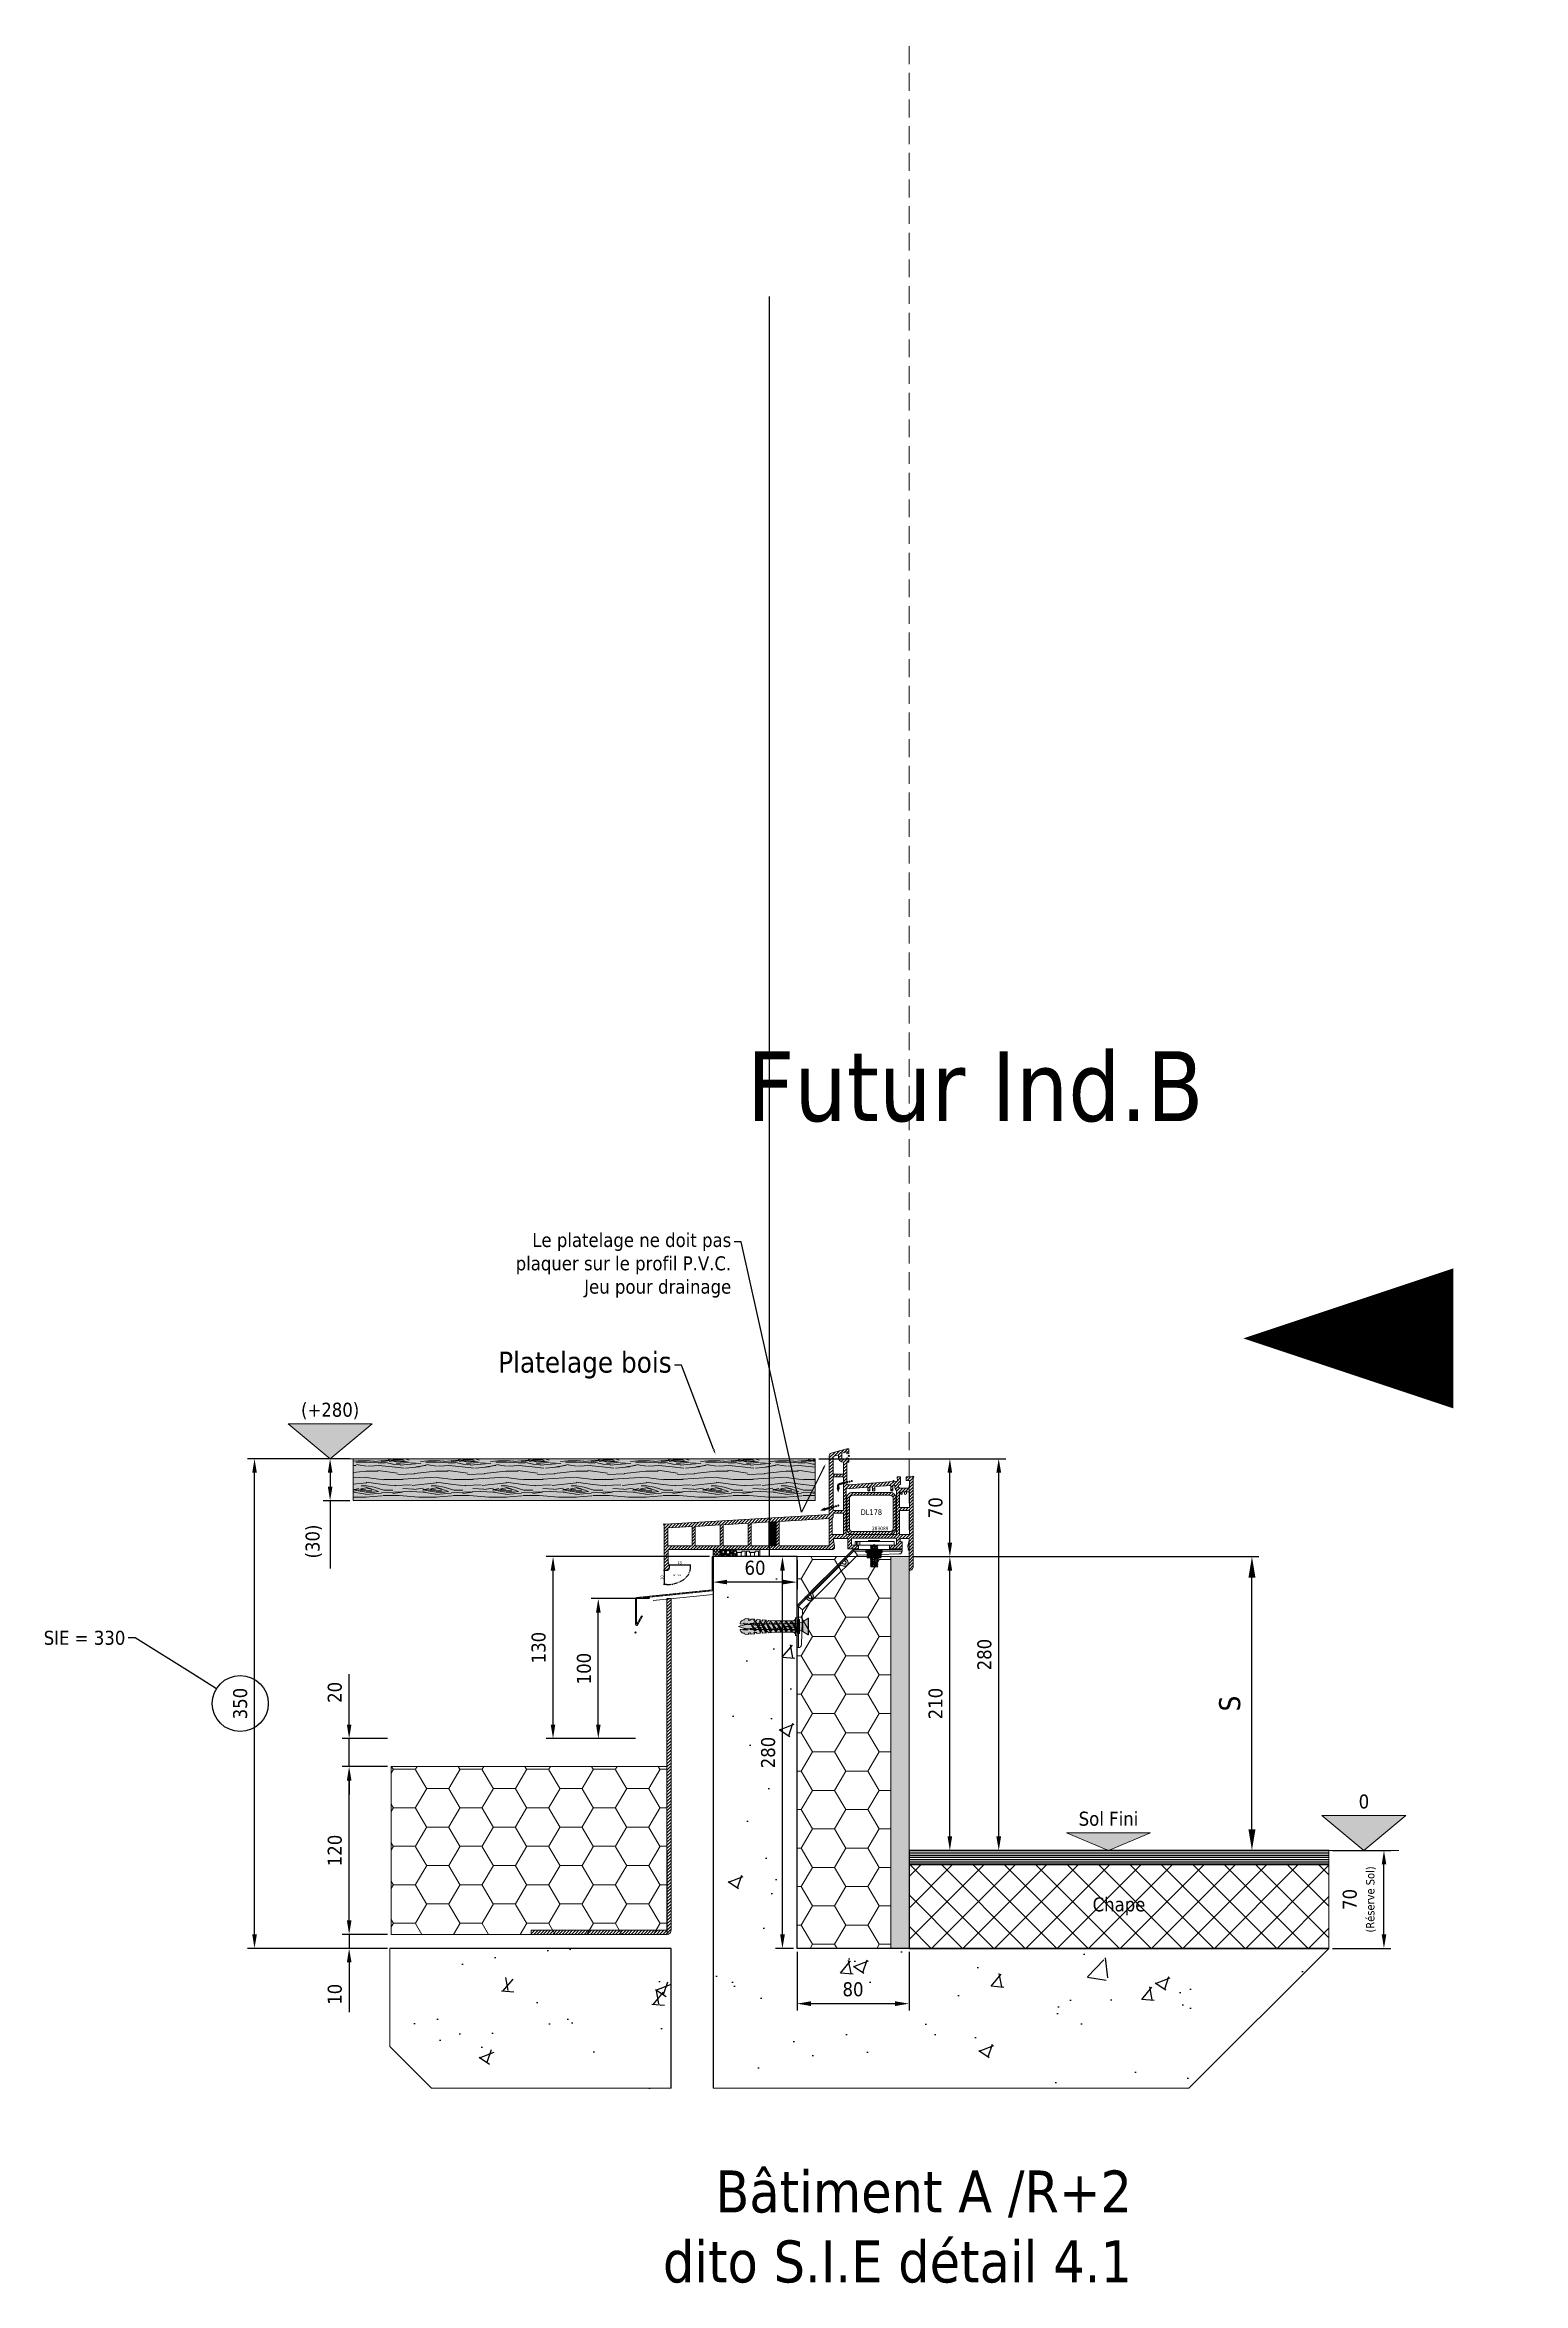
# Model space of a CAD drawing. Header units: millimetres. Extents: x -20000 to 230000, y -17405 to 25402.
# Drawn here: x 123000 to 124056, y -13216 to -11616 of the extents above; entities that cross this region are included whole.
import ezdxf
from ezdxf import colors
from ezdxf.entities.mleader import LeaderData, LeaderLine
from ezdxf.enums import TextEntityAlignment as Align
from ezdxf.math import Vec2, Vec3

# ---------------------------------------------------------------- set-up
doc = ezdxf.new("R2010")
doc.units = ezdxf.units.MM
doc.header["$PDMODE"] = 35
doc.header["$PDSIZE"] = 0.5
doc.linetypes.add('AXES', pattern=[50.8, 31.75, -6.35, 6.35, -6.35])
doc.linetypes.add('CACHE', pattern=[9.525, 6.35, -3.175])
doc.layers.get('0').update_dxf_attribs({"lineweight": 13})
doc.layers.get('Defpoints').update_dxf_attribs({"true_color": 0xc2a584})
for name, color, linetype, lineweight in [('0 - 0 (en cours)', 20, 'Continuous', 13), ('1 - Acier', 160, 'Continuous', 13), ('1 - Aluminium', 150, 'Continuous', 13), ('1 - BETON', 251, 'Continuous', 25), ('1 - Bois', 44, 'Continuous', 13), ('1 - Béton', 251, 'Continuous', 25), ('1 - Cotation', 32, 'Continuous', 13), ('1 - INTERROMPU', 253, 'CACHE', 13), ('1 - Isolant', 132, 'Continuous', 13), ('1 - Platre', 252, 'Continuous', 13), ('1 - PVC', 7, 'Continuous', 13), ('1 - Silicone', 40, 'Continuous', 13), ('1 - Texte', 7, 'Continuous', 13), ('Texte', 7, 'Continuous', 13)]:
    doc.layers.add(name, color=color, linetype=linetype, lineweight=lineweight)
doc.layers.add('0 - Invisible', color=43, linetype='Continuous', lineweight=0, plot=False)
doc.layers.add('Non visible', color=163, linetype='Continuous', lineweight=25, plot=False)
doc.layers.add('1 - Cache', color=7, linetype='Continuous', lineweight=0, true_color=0xffffff)
doc.styles.get("Standard").update_dxf_attribs({"font": 'ARIALUNI.TTF'})
doc.styles.add('Texte Poralu', font='tahomabd.ttf')
doc.dimstyles.new('100 - 1000', dxfattribs={"dimtxt": 15, "dimasz": 15, "dimexe": 5, "dimexo": 2.5, "dimgap": 8, "dimtad": 1, "dimdec": 1, "dimtxsty": 'Texte Poralu', "dimcen": 10, "dimazin": 0, "dimtfac": 1, "dimtdec": 1, "dimtmove": 0, "dimatfit": 3, "dimfxl": 1, "dimarcsym": 0})
doc.dimstyles.new('100 - 2500', dxfattribs={"dimtxt": 40, "dimasz": 20, "dimexe": 5, "dimexo": 2.5, "dimgap": 10, "dimtad": 1, "dimdec": 1, "dimtxsty": 'Texte Poralu', "dimblk": 'ARCHTICK', "dimcen": 25, "dimazin": 0, "dimtfac": 1, "dimtdec": 1, "dimtmove": 0, "dimatfit": 3, "dimfxl": 1, "dimarcsym": 0})
doc.dimstyles.new('30 - 1000', dxfattribs={"dimtxt": 10, "dimasz": 10, "dimexe": 5, "dimexo": 2.5, "dimgap": 5, "dimtad": 1, "dimdec": 1, "dimtxsty": 'Texte Poralu', "dimcen": 5, "dimazin": 0, "dimtfac": 1, "dimtdec": 1, "dimtmove": 0, "dimatfit": 3, "dimfxl": 1, "dimarcsym": 0})

msp = doc.modelspace()

# ---------------------------------------------------------------- texts
at = {"layer": '1 - Texte', "attachment_point": 3, "style": 'Texte Poralu'}
for s, width, insert, char_height in [('Futur Ind.B', 491.3756, (123827.91, -12335.03), 50), ('Bâtiment A /R+2\\Pdito S.I.E détail 4.1', 722.914, (123776.78, -13135.03), 30)]:
    msp.add_mtext_dynamic_manual_height_columns(s, width=width, gutter_width=300, heights=[0], dxfattribs=dict(at, insert=insert, char_height=char_height))

# ---------------------------------------------------------------- blocks, each defined once
blk = doc.blocks.new('*U1619')
at = {"layer": '1 - Isolant'}
h = blk.add_hatch(dxfattribs=at)
h.set_pattern_fill('HONEY', color=256, scale=5)
h.set_pattern_definition([(0, (-58617.141, -19517.493), (23.8125, 13.7481532), [15.875, -31.75]), (120, (-58617.141, -19517.493), (-23.8125, 13.7481533), [15.875, -31.75]), (60, (-58617.141, -19517.493), (5e-08, 27.4963065), [-31.75, 15.875])])
h.paths.add_polyline_path([(0, -280), (67, -280), (67, 0), (0, 0)])
at = {"layer": '1 - Platre'}
h = blk.add_hatch(dxfattribs=at)
h.set_pattern_fill('AR-SAND', color=256, scale=0.1)
h.set_pattern_definition([(37.5, (-58617.141, -19517.4927), (-0.16000313, 4.89413237), [0, -3.8608, 0, -4.318, 0, -4.1275]), (7.5, (-58617.141, -19517.4927), (4.4952328, 7.168251), [0, -2.0828, 0, -3.4798, 0, -1.3335]), (327.5, (-58620.265, -19517.4927), (7.9099237, 0.01437185), [0, -1.27, 0, -4.572, 0, -5.969]), (317.5, (-58620.265, -19517.4927), (7.6355645, 2.2292932), [0, -0.635, 0, -2.9972, 0, -3.429])])
h.paths.add_polyline_path([(80, -280), (80, 0), (67, 0), (67, -280)])
at = {"layer": '0 - Invisible'}
for points in [[(0, -280), (67, -280)], [(67, -280), (80, -280)]]:
    blk.add_lwpolyline(points, dxfattribs=at)
at = {"layer": '1 - Isolant'}
blk.add_lwpolyline([(67, -280), (67, 0), (0, 0), (0, -280)], dxfattribs=at)
at = {"layer": '1 - Platre'}
blk.add_lwpolyline([(80, -280), (80, 0), (67, 0), (67, -280)], dxfattribs=at)
blk = doc.blocks.new('*U1618')
at = {"layer": '1 - BETON'}
h = blk.add_hatch(dxfattribs=at)
h.set_pattern_fill('CONCRETE', color=256, scale=15, style=0, pattern_type=2)
h.set_pattern_definition([(50, (414, -110), (107.589, -9.413), [11.25, -123.75]), (355, (414, -110), (-20.813, 112.829), [9, -99]), (100.451, (422.97, -110.78), (86.776, 103.416), [9.561, -105.171]), (46.184, (414, -80), (160.086, -24.828), [16.875, -185.625]), (96.636, (427.34, -82.07), (140.2, 146.118), [14.34, -157.757]), (351.184, (414, -80), (140.2, 146.12), [13.5, -148.5]), (21, (429, -87.5), (89.536, -60.393), [11.25, -123.75]), (326, (429, -87.5), (36.497, 108.773), [9, -99]), (71.451, (436.46, -92.53), (126.033, 48.38), [9.561, -105.171]), (37.5, (414, -110), (1.824, 49.934), [0, -97.8, 0, -100.5, 0, -99.375]), (7.5, (414, -110), (39.4604, 59.162), [0, -57.3, 0, -95.55, 0, -37.875]), (327.5, (380.55, -110), (80.0734, -3.3832), [0, -37.5, 0, -117, 0, -155.25]), (317.5, (365.55, -110), (87.478, 15.016), [0, -48.75, 0, -77.7, 0, -110.25])])
h.paths.add_polyline_path([(380, -280), (280, -380), (-60, -380), (-60, 0), (0, 0), (0, -280)])
at = {"layer": '0 - Invisible'}
blk.add_lwpolyline([(380, -280), (280, -380), (-60, -380), (-60, -380)], dxfattribs=at)
at = {"layer": '1 - BETON'}
blk.add_lwpolyline([(380, -280), (0, -280), (0, 0), (-60, 0), (-60, 0), (-60, 0), (-60, -380), (-60, -380)], dxfattribs=at)
blk = doc.blocks.new('*U1522')
at = {"layer": '1 - BETON'}
h = blk.add_hatch(dxfattribs=at)
h.set_pattern_fill('CONCRETE', color=256, scale=15, style=0, pattern_type=2)
h.set_pattern_definition([(50, (130.015, 102.75), (107.59, -9.413), [11.25, -123.75]), (355, (130.02, 102.75), (-20.813, 112.83), [9, -99]), (100.45, (138.98, 101.97), (86.776, 103.416), [9.56, -105.171]), (46.184, (130.02, 132.75), (160.086, -24.83), [16.875, -185.625]), (96.636, (143.36, 130.68), (140.2, 146.12), [14.34, -157.757]), (351.184, (130.02, 132.75), (140.2, 146.12), [13.5, -148.5]), (21, (145.015, 125.25), (89.536, -60.393), [11.25, -123.75]), (326, (145.02, 125.25), (36.497, 108.773), [9, -99]), (71.45, (152.48, 120.22), (126.033, 48.38), [9.56, -105.171]), (37.5, (130.015, 102.75), (1.824, 49.934), [0, -97.8, 0, -100.5, 0, -99.375]), (7.5, (130.015, 102.75), (39.4604, 59.162), [0, -57.3, 0, -95.55, 0, -37.875]), (327.5, (96.565, 102.75), (80.0734, -3.3832), [0, -37.5, 0, -117, 0, -155.25]), (317.5, (81.565, 102.75), (87.478, 15.016), [0, -48.75, 0, -77.7, 0, -110.25])])
h.paths.add_polyline_path([(-201, 0), (-201, -70.2), (-171.2, -100), (0, -100), (0, 0), (-200, 0)])
at = {"layer": '0 - Invisible'}
blk.add_lwpolyline([(-201, 0), (-201, -70.2), (-171.2, -100), (0, -100)], dxfattribs=at)
at = {"layer": '1 - BETON'}
blk.add_lwpolyline([(0, -100), (0, 0), (0, 0), (0, 0), (-200, 0), (-200, 0), (-201, 0)], dxfattribs=at)
blk = doc.blocks.new('*U533')
at = {"layer": '1 - Béton'}
h = blk.add_hatch(dxfattribs=at)
h.set_pattern_fill('ANSI31', color=256, scale=0.5, angle=135)
h.set_pattern_definition([(180, (200, -2e-12), (-3e-16, -1.5875), [])])
h.paths.add_polyline_path([(0, 60), (300, 60), (300, 70), (0, 70)])
h = blk.add_hatch(dxfattribs=at)
h.set_pattern_fill('ANSI37', color=256, scale=5)
h.set_pattern_definition([(45, (200, -2e-12), (-11.2253, 11.2253), []), (135, (200, -2e-12), (-11.2253, -11.2253), [])])
h.paths.add_polyline_path([(0, 0), (300, 0), (300, 60), (0, 60)])
h.paths.add_polyline_path([(125.9, 20.8), (174, 20.8), (174, 42.4), (125.9, 42.4)], flags=24)
at = {"layer": '0 - Invisible'}
for points in [[(0, 60), (300, 60), (300, 70), (0, 70), (0, 60)], [(0, 0), (300, 0), (300, 60), (0, 60), (0, 0)]]:
    blk.add_lwpolyline(points, dxfattribs=at)
at = {"layer": '1 - Béton'}
for points in [[(300, 70), (0, 70), (0, 60), (300, 60)], [(300, 60), (0, 60), (0, 0), (300, 0)]]:
    blk.add_lwpolyline(points, dxfattribs=at)
at = {"layer": 'Texte', "insert": (150, 30), "char_height": 10, "attachment_point": 5, "style": 'Texte Poralu'}
blk.add_mtext_dynamic_manual_height_columns('Chape', width=29.382, gutter_width=50, heights=[0], dxfattribs=at)
blk = doc.blocks.new('*U266')
at = {"layer": '1 - Silicone'}
blk.add_hatch(color=256, dxfattribs=at).paths.add_polyline_path([(0, 5), (17, 5), (17.3, 0), (0, 0)])
at = {"layer": '0 - Invisible'}
for p, q in [((0, 0), (0, 5)), ((17, 5), (17.3, 0))]:
    blk.add_line(p, q, dxfattribs=at)
at = {"layer": '1 - Béton'}
blk.add_line((0, 5), (17, 5), dxfattribs=at)
at = {"layer": '1 - PVC'}
blk.add_line((17.3, 0), (0, 0), dxfattribs=at)
blk = doc.blocks.new('Symbole Drainage')
blk.add_lwpolyline([(0, 0, 0, 2.5, 0), (0, 3.5, 2.5, 2.5, 0)], format="xyseb")
at = {"const_width": 1.5}
blk.add_lwpolyline([(0, 3.5), (0, 5.1, -0.345013), (0.8, 6), (3.1, 6.6)], format="xyb", dxfattribs=at)
at = {"const_width": 0.75}
for points in [[(2.9, 6.7, 1), (3.7, 6.7, 1)], [(4.5, 7.1, 1), (5.3, 7.1, 1)], [(6.1, 7.5, 1), (6.9, 7.5, 1)], [(7.8, 7.8, 1), (8.5, 7.8, 1)], [(9.4, 8.2, 1), (10.1, 8.2, 1)]]:
    blk.add_lwpolyline(points, format="xyb", close=True, dxfattribs=at)
blk = doc.blocks.new('*U423')
for points in [[(0, 0, 0, 2.5, 0), (3.4, 0.9, 2.5, 2.5, 0)], [(3.4, 0.9, 1.5, 1.5, 0), (6.4, 1.7, 0, 0, 0)]]:
    blk.add_lwpolyline(points, format="xyseb")
at = {"const_width": 0.75}
for points in [[(6.2, 1.6, -1), (6.9, 1.9, -1)], [(7.8, 2, -1), (8.5, 2.4, -1)], [(9.4, 2.4, -1), (10.1, 2.8, -1)], [(11, 2.9, -1), (11.7, 3.2, -1)], [(12.6, 3.3, -1), (13.3, 3.7, -1)]]:
    blk.add_lwpolyline(points, format="xyb", close=True, dxfattribs=at)
blk = doc.blocks.new('Rehau - Renfort TR 35 61')
at = {"layer": '1 - Acier', "linetype": 'ByBlock'}
h = blk.add_hatch(dxfattribs=at)
h.set_pattern_fill('ANSI31', color=256, scale=0.5, style=0)
h.paths.add_polyline_path([(4, 15, 0.4142136), (0, 11), (0, 0.25), (2, 0.25), (2, 11, -0.4142136), (4, 13), (31, 13, -0.4142136), (33, 11), (33, -11, -0.4142136), (31, -13), (4, -13, -0.4142136), (2, -11), (2, -0.25), (0, -0.25), (0, -11, 0.4142136), (4, -15), (31, -15, 0.4142136), (35, -11), (35, 11, 0.4142136), (31, 15)])
blk.add_lwpolyline([(4, 15), (31, 15, -0.4142136), (35, 11), (35, -11, -0.4142136), (31, -15), (4, -15, -0.4142136), (0, -11), (0, -0.25), (2, -0.25), (2, -11, 0.4142136), (4, -13), (31, -13, 0.4142136), (33, -11), (33, 11, 0.4142136), (31, 13), (4, 13, 0.4142136), (2, 11), (2, 0.25), (0, 0.25), (0, 11, -0.4142136)], format="xyb", close=True, dxfattribs=at)
blk = doc.blocks.new('*U420')
at = {"layer": '1 - Silicone'}
h = blk.add_hatch(dxfattribs=at)
h.set_pattern_fill('ANSI37', color=256, scale=0.5, style=0)
h.set_pattern_definition([(45, (-4792.409, -5428.1317), (-1.122532, 1.122532), []), (135, (-4792.409, -5428.1317), (-1.122532, -1.122532), [])])
h.paths.add_polyline_path([(6, 5), (0, 5), (0, 0), (6, 0, -0.4)])
h = blk.add_hatch(color=256, dxfattribs=at)
edge = h.paths.add_edge_path(flags=16)
edge.add_arc((15.4, 1.1), 0.626, -180, 0, ccw=False)
edge.add_arc((15.4, 1.1), 0.626, 0, 180, ccw=False)
edge = h.paths.add_edge_path(flags=16)
edge.add_arc((15.8, 3), 1.02, 0, 180, ccw=False)
edge.add_arc((15.8, 3), 1.02, -180, 0, ccw=False)
edge = h.paths.add_edge_path(flags=16)
edge.add_arc((13.4, 3.9), 0.94, 0, 180, ccw=False)
edge.add_arc((13.4, 3.9), 0.94, -180, 0, ccw=False)
edge = h.paths.add_edge_path(flags=16)
edge.add_arc((13.1, 1.3), 0.914, -180, 0, ccw=False)
edge.add_arc((13.1, 1.3), 0.914, 0, 180, ccw=False)
edge = h.paths.add_edge_path(flags=16)
edge.add_arc((10.8, 0.9), 0.392, -180, 0, ccw=False)
edge.add_arc((10.8, 0.9), 0.392, 0, 180, ccw=False)
edge = h.paths.add_edge_path(flags=16)
edge.add_arc((10.6, 3.1), 1.2, 0, 180, ccw=False)
edge.add_arc((10.6, 3.1), 1.2, -180, 0, ccw=False)
edge = h.paths.add_edge_path(flags=16)
edge.add_arc((8.6, 0.9), 0.653, -180, 0, ccw=False)
edge.add_arc((8.6, 0.9), 0.653, 0, 180, ccw=False)
edge = h.paths.add_edge_path(flags=16)
edge.add_arc((7.2, 3.3), 1.02, 0, 180, ccw=False)
edge.add_arc((7.2, 3.3), 1.02, -180, 0, ccw=False)
edge = h.paths.add_edge_path(flags=16)
edge.add_arc((6.4, 1.6), 0.6, -180, 0, ccw=False)
edge.add_arc((6.4, 1.6), 0.6, 0, 180, ccw=False)
edge = h.paths.add_edge_path()
edge.add_line((16, 5), (6, 5))
edge.add_arc((8.6, 2.5), 3.62, 136.3972, 223.6028)
edge.add_line((6, 0), (16, 0))
edge.add_arc((13.4, 2.5), 3.62, 316.3972, 403.6028)
for points in [[(6, 5), (0, 5), (0, 0), (6, 0, -0.4), (6, 5)], [(16, 5), (6, 5, 0.4), (6, 0), (16, 0, 0.4), (16, 5)], [(7, 1.6, -1), (5.8, 1.6, -1), (7, 1.6, -1)], [(6.2, 3.3, -1), (8.2, 3.3, -1), (6.2, 3.3, -1)], [(9.3, 0.9, -1), (8, 0.9, -1), (9.3, 0.9, -1)], [(9.4, 3.1, -1), (11.8, 3.1, -1), (9.4, 3.1, -1)], [(11.2, 0.9, -1), (10.4, 0.9, -1), (11.2, 0.9, -1)], [(14, 1.3, -1), (12.2, 1.3, -1), (14, 1.3, -1)], [(12.5, 3.9, -1), (14.4, 3.9, -1), (12.5, 3.9, -1)], [(14.8, 3, -1), (16.8, 3, -1), (14.8, 3, -1)], [(16.1, 1.1, -1), (14.8, 1.1, -1), (16.1, 1.1, -1)]]:
    blk.add_lwpolyline(points, format="xyb", close=True, dxfattribs=at)
blk = doc.blocks.new('*U421')
at = {"layer": '1 - PVC', "linetype": 'ByBlock', "lineweight": -2}
h = blk.add_hatch(color=0, dxfattribs=at)
h.dxf.hatch_style = 1
h.paths.add_polyline_path([(-2.75, 4), (-0.5, 4), (-0.5, 0), (0.5, 0), (0.5, 4), (2.75, 4), (2.75, 3), (6.75, 3), (6.75, 4), (9, 4), (9, 0), (10, 0), (10, 5), (-10, 5), (-10, 0), (-9, 0), (-9, 4), (-6.75, 4), (-6.75, 3), (-2.75, 3)])
at = {"layer": '1 - PVC', "color": 0, "linetype": 'ByBlock', "lineweight": -2}
for p, q in [((10, 5), (-10, 5)), ((-10, 5), (-10, 0)), ((10, 5), (-10, 5)), ((-10, 5), (10, 5)), ((-10, 5), (-10, 0)), ((-10, 0), (-9, 0)), ((-10, 0), (10, 0)), ((-9, 0), (-9, 4)), ((-9, 4), (-6.75, 4)), ((-9, 0), (-9, 4)), ((-9, 4), (-6.75, 4)), ((-6.75, 4), (-6.75, 3)), ((-6.75, 4), (-6.75, 3)), ((-6.75, 3), (-2.75, 3)), ((-6.75, 3), (-2.75, 3)), ((-6.25, 3), (-6.25, 0)), ((-3.25, 3), (-3.25, 0)), ((-2.75, 4), (-0.5, 4)), ((-2.75, 3), (-2.75, 4)), ((-2.75, 4), (-0.5, 4)), ((-2.75, 4), (-2.75, 3)), ((-0.5, 4), (-0.5, 0)), ((-0.5, 4), (-0.5, 0)), ((-0.5, 0), (0.5, 0)), ((0.5, 0), (0.5, 4)), ((0.5, 4), (2.75, 4)), ((0.5, 0), (0.5, 4)), ((0.5, 4), (2.75, 4)), ((2.75, 4), (2.75, 3)), ((2.75, 4), (2.75, 3)), ((2.75, 3), (6.75, 3)), ((6.75, 3), (2.75, 3)), ((3.25, 3), (3.25, 0)), ((6.25, 3), (6.25, 0)), ((6.75, 3), (6.75, 4)), ((6.75, 4), (9, 4)), ((6.75, 4), (9, 4)), ((6.75, 4), (6.75, 3)), ((9, 4), (9, 0)), ((9, 4), (9, 0)), ((9, 0), (10, 0)), ((10, 0), (10, 5)), ((10, 0), (10, 5))]:
    blk.add_line(p, q, dxfattribs=at)
at = {"color": 0, "linetype": 'ByBlock', "lineweight": -2}
blk.add_text('5', height=0.8, dxfattribs=at).set_placement((-8.12, 2.19))
blk = doc.blocks.new('*U417')
at = {"layer": '1 - Acier', "linetype": 'ByBlock'}
h = blk.add_hatch(color=256, dxfattribs=at)
h.paths.add_polyline_path([(-0.1, 0), (-2.3, 0), (-2.1, -0.3), (2.1, -0.7), (2.7, -0.3)])
h.paths.add_polyline_path([(-2.6, -0.7), (-2.1, -1.3), (2.1, -1.8), (2.7, -1.3)])
h.paths.add_polyline_path([(-2.6, -1.7), (-2.1, -2.3), (2.1, -2.8), (2.7, -2.3)])
h.paths.add_polyline_path([(-2.6, -2.7), (-2.1, -3.3), (2.1, -3.8), (2.7, -3.3)])
h.paths.add_polyline_path([(-2.6, -3.8), (-2.1, -4.3), (2.1, -4.8), (2.7, -4.3)])
h.paths.add_polyline_path([(-2.6, -4.8), (-2.1, -5.3), (2.1, -5.8), (2.7, -5.3)])
h.paths.add_polyline_path([(-2.6, -5.8), (-2.1, -6.3), (2.1, -6.8), (2.7, -6.3)])
h.paths.add_polyline_path([(-2.6, -6.8), (-2.1, -7.3), (2.1, -7.8), (2.7, -7.4)])
h.paths.add_polyline_path([(-2.6, -7.8), (-2.1, -8.3), (2.1, -8.8), (2.7, -8.4)])
h.paths.add_polyline_path([(-2.6, -8.8), (-2.1, -9.3), (2.1, -9.8), (2.7, -9.4)])
h.paths.add_polyline_path([(-2.6, -9.8), (-2.1, -10.3), (2.1, -10.8), (2.7, -10.4)])
h.paths.add_polyline_path([(-2.6, -10.8), (-2.1, -11.4), (2.1, -11.8), (2.7, -11.4)])
h.paths.add_polyline_path([(-2.6, -11.8), (-2.1, -12.4), (2.1, -12.8), (2.7, -12.4)])
h.paths.add_polyline_path([(-2.6, -12.8), (-2.1, -13.4), (2.1, -13.8), (2.7, -13.4)])
h.paths.add_polyline_path([(-2.6, -13.8), (-2.1, -14.4), (2.1, -14.8), (2.7, -14.4)])
h.paths.add_polyline_path([(-2.6, -14.8), (-2.1, -15.4), (-1.8, -15.4), (2.7, -15.4), (2.7, -15.4)])
for p, q in [((-2.1, -2.3), (-2.6, -1.7)), ((-2.6, -1.7), (-2.6, -1.7)), ((-2.6, -2.7), (-2.1, -2.3)), ((-2.1, -3.3), (-2.6, -2.7)), ((-2.6, -2.7), (2.7, -3.3)), ((-2.6, -3.8), (-2.1, -3.3)), ((-2.1, -4.3), (-2.6, -3.8)), ((-2.6, -3.8), (2.7, -4.3)), ((-2.6, -4.8), (-2.1, -4.3)), ((-2.1, -5.3), (-2.6, -4.8)), ((-2.6, -4.8), (2.7, -5.3)), ((-2.6, -5.8), (-2.1, -5.3)), ((-2.1, -6.3), (-2.6, -5.8)), ((-2.6, -5.8), (2.7, -6.3)), ((-2.6, -6.8), (-2.1, -6.3)), ((-2.1, -7.3), (-2.6, -6.8)), ((-2.6, -6.8), (2.7, -7.4)), ((-2.6, -7.8), (-2.1, -7.3)), ((-2.1, -8.3), (-2.6, -7.8)), ((-2.6, -7.8), (2.7, -8.4)), ((-2.6, -8.8), (-2.1, -8.3)), ((-2.1, -9.3), (-2.6, -8.8)), ((-2.6, -8.8), (2.7, -9.4)), ((-2.6, -9.8), (-2.1, -9.3)), ((-2.1, -10.3), (-2.6, -9.8)), ((-2.6, -9.8), (2.7, -10.4)), ((-2.6, -10.8), (-2.1, -10.3)), ((-2.1, -11.4), (-2.6, -10.8)), ((-2.6, -10.8), (2.7, -11.4)), ((-2.6, -11.8), (-2.1, -11.4)), ((-2.1, -12.4), (-2.6, -11.8)), ((-2.6, -11.8), (2.7, -12.4)), ((-2.6, -12.8), (-2.1, -12.4)), ((-2.1, -13.4), (-2.6, -12.8)), ((-2.6, -12.8), (2.7, -13.4)), ((-2.6, -13.8), (-2.1, -13.4)), ((-2.1, -14.4), (-2.6, -13.8)), ((-2.6, -13.8), (2.7, -14.4)), ((-2.6, -14.8), (-2.1, -14.4)), ((-2.1, -15.4), (-2.6, -14.8)), ((-2.6, -14.8), (2.7, -15.4)), ((-2.6, -15.4), (-2.6, -15.4)), ((2.1, -3.8), (-2.1, -3.3)), ((2.1, -4.8), (-2.1, -4.3)), ((2.1, -5.8), (-2.1, -5.3)), ((2.1, -6.8), (-2.1, -6.3)), ((2.1, -7.8), (-2.1, -7.3)), ((2.1, -8.8), (-2.1, -8.3)), ((2.1, -9.8), (-2.1, -9.3)), ((2.1, -10.8), (-2.1, -10.3)), ((2.1, -11.8), (-2.1, -11.4)), ((2.1, -12.8), (-2.1, -12.4)), ((2.1, -13.8), (-2.1, -13.4)), ((2.1, -14.8), (-2.1, -14.4)), ((-1.8, -15.4), (-2.1, -15.4)), ((2.7, -15.4), (-1.8, -15.4)), ((2.7, -3.3), (2.1, -2.8)), ((2.7, -3.3), (2.1, -3.8)), ((2.7, -4.3), (2.1, -3.8)), ((2.7, -4.3), (2.1, -4.8)), ((2.7, -5.3), (2.1, -4.8)), ((2.7, -5.3), (2.1, -5.8)), ((2.7, -6.3), (2.1, -5.8)), ((2.7, -6.3), (2.1, -6.8)), ((2.7, -7.4), (2.1, -6.8)), ((2.7, -7.4), (2.1, -7.8)), ((2.7, -8.4), (2.1, -7.8)), ((2.7, -8.4), (2.1, -8.8)), ((2.7, -9.4), (2.1, -8.8)), ((2.7, -9.4), (2.1, -9.8)), ((2.7, -10.4), (2.1, -9.8)), ((2.7, -10.4), (2.1, -10.8)), ((2.7, -11.4), (2.1, -10.8)), ((2.7, -11.4), (2.1, -11.8)), ((2.7, -12.4), (2.1, -11.8)), ((2.7, -12.4), (2.1, -12.8)), ((2.7, -13.4), (2.1, -12.8)), ((2.7, -13.4), (2.1, -13.8)), ((2.7, -14.4), (2.1, -13.8)), ((2.7, -14.4), (2.1, -14.8)), ((2.7, -15.4), (2.1, -14.8)), ((2.7, -15.4), (2.7, -15.4))]:
    blk.add_line(p, q, dxfattribs=at)
for points in [[(-13.5, 2.5), (-13.5, 0), (14.5, 0), (14.5, 2.5)], [(2.1, -1.8), (2.7, -2.3), (-2.6, -1.7), (-2.1, -1.3)], [(2.7, -2.3), (-2.6, -1.7), (-2.1, -2.3), (2.1, -2.8)]]:
    blk.add_lwpolyline(points, close=True, dxfattribs=at)
for points in [[(-12.6, 2.5), (-12.6, 0)], [(-11.5, 2.5), (-11.5, 0)], [(-10.2, 2.5), (-10.2, 0)], [(4, 2.5), (4, 3.3), (-4, 3.3), (-4, 2.5)], [(-2.1, -1.3), (-2.6, -0.7), (2.7, -1.3), (2.1, -0.7), (-2.1, -0.3), (-2.3, 0)], [(2.4, 0), (2.7, -0.3), (-0.1, 0)], [(-2.6, -0.7), (-2.1, -0.3)], [(2.7, -0.3), (2.1, -0.7)], [(2.7, -1.3), (2.1, -1.8)]]:
    blk.add_lwpolyline(points, dxfattribs=at)
blk = doc.blocks.new('*U418')
at = {"layer": '1 - Acier', "linetype": 'ByBlock'}
h = blk.add_hatch(color=256, dxfattribs=at)
h.paths.add_polyline_path([(5.9, 1.3), (5, 1.5), (4.7, 1.6), (4.4, 1.7), (4.1, 1.7), (3.8, 1.8), (3.5, 1.7), (3.2, 1.7), (2.9, 1.6), (2.6, 1.5), (2, 1.6), (1.3, 1.7), (0.7, 1.7), (0, 1.8), (-0.7, 1.7), (-1.3, 1.7), (-2, 1.6), (-2.6, 1.5), (-2.9, 1.6), (-3.2, 1.7), (-3.5, 1.7), (-3.8, 1.8), (-4.1, 1.7), (-4.4, 1.7), (-4.7, 1.6), (-5, 1.5), (-5.9, 1.3)])
h.paths.add_polyline_path([(-3.1, 5.1, -0.414214), (-2.6, 4.6, -0.414214), (-2.1, 5.1)])
h.paths.add_polyline_path([(2.1, 5.1, -0.414214), (2.6, 4.6, -0.414214), (3.1, 5.1)])
at = {"layer": '1 - Cache'}
h = blk.add_hatch(color=256, dxfattribs=at)
h.paths.add_polyline_path([(2.6, 1.5), (2.9, 1.6), (3.2, 1.7), (3.5, 1.7), (3.8, 1.8), (4.1, 1.7), (4.4, 1.7), (4.7, 1.6), (5, 1.5), (5, 4.6, 0.414214), (4.5, 5.1), (3.1, 5.1, 0.414214), (2.6, 4.6)])
h.paths.add_polyline_path([(0.7, 1.7), (1.3, 1.7), (2, 1.6), (2.6, 1.5), (2.6, 4.6, -0.414214), (3.1, 5.1), (-3.1, 5.1, -0.414214), (-2.6, 4.6), (-2.6, 1.5), (-2, 1.6), (-1.3, 1.7), (-0.7, 1.7), (0, 1.8)])
h.paths.add_polyline_path([(-5, 1.5), (-4.7, 1.6), (-4.4, 1.7), (-4.1, 1.7), (-3.8, 1.8), (-3.5, 1.7), (-3.2, 1.7), (-2.9, 1.6), (-2.6, 1.5), (-2.6, 4.6, 0.414214), (-3.1, 5.1), (-4.5, 5.1, 0.414214), (-5, 4.6)])
h.paths.add_polyline_path([(5.9, 0), (5.9, 1.3), (-5.9, 1.3), (-5.9, 0)])
at = {"layer": '1 - Acier', "linetype": 'ByBlock'}
for points in [[(-5.9, 1.3), (-5, 1.5), (-4.7, 1.6), (-4.4, 1.7), (-4.1, 1.7), (-3.8, 1.8), (-3.5, 1.7), (-3.2, 1.7), (-2.9, 1.6), (-2.6, 1.5), (-2, 1.6), (-1.3, 1.7), (-0.7, 1.7), (0, 1.8), (0.7, 1.7), (1.3, 1.7), (2, 1.6), (2.6, 1.5), (2.6, 4.6, -0.414214), (3.1, 5.1)], [(-5, 1.5), (-5, 4.6, -0.414214), (-4.5, 5.1), (-3.1, 5.1)], [(5.9, 1.3), (5, 1.5), (5, 4.6, 0.414214), (4.5, 5.1), (-3.1, 5.1, -0.414214), (-2.6, 4.6), (-2.6, 1.5)]]:
    blk.add_lwpolyline(points, format="xyb", dxfattribs=at)
blk.add_lwpolyline([(-5.9, 1.3), (-5.9, 0), (5.9, 0), (5.9, 1.3)], close=True, dxfattribs=at)
blk.add_lwpolyline([(2.6, 1.5), (2.9, 1.6), (3.2, 1.7), (3.5, 1.7), (3.8, 1.8), (4.1, 1.7), (4.4, 1.7), (4.7, 1.6), (5, 1.5)], dxfattribs=at)
blk = doc.blocks.new('*U209')
for name, p, rotation in [('*U417', (0, 0), 90), ('*U418', (3.9, 0), 270)]:
    blk.add_blockref(name, p, dxfattribs=dict(rotation=rotation))
blk = doc.blocks.new('Rehau - DL178')
at = {"layer": '1 - PVC', "linetype": 'ByBlock'}
h = blk.add_hatch(dxfattribs=at)
h.set_pattern_fill('ANSI31', color=256, scale=0.5, style=0)
h.set_pattern_definition([(45, (178, 0), (-1.122532, 1.122532), [])])
h.paths.add_polyline_path([(121.8, 17, -0.414299), (119.8, 15), (118, 15), (3, 15), (3, 6.5), (3.8, 2.4, -0.045854), (3.8, 2, -0.414207), (1.8, 0), (0, 0), (0, 32.1, -0.396963), (0.9, 33.1), (118, 40), (118, 82.1, -0.339454), (119.5, 84), (130.5, 87), (132, 87), (132, 84, -0.339454), (131.9, 83.8), (130.8, 83.5, -0.493145), (130.5, 83.7), (130.5, 84.8), (127, 83.9), (127, 80.1), (130.5, 79.2), (130.5, 80.3, -0.493145), (130.8, 80.5), (131.9, 80.2, -0.339454), (132, 80), (132, 77.5), (130.5, 77.5), (130.5, 62.2, 0.437409), (131.6, 61.2), (147.7, 62.5), (147.7, 62.5), (148, 62.2), (148.3, 62.5), (166.8, 64), (166.5, 67), (169, 67), (169, 61.5), (168.5, 61.5, 0.414214), (167.5, 60.5), (167.5, 60, 0.414214), (168.5, 59), (174.3, 59, 0.414214), (175.3, 60), (175.3, 64.3), (173, 64.3), (173, 67), (177, 67, -0.414214), (178, 66), (178, 25.9), (178, 3, -0.414214), (175, 0), (175, 15.4, -0.236068), (174.2, 17, -0.045849), (174.2, 17.4), (175, 21.5), (175, 23), (169.7, 23, 0.414214), (168.7, 22), (168.7, 21.5, 0.414214), (169.7, 20.5), (170.2, 20.5), (170.2, 16, -0.414214), (169.7, 15.5), (161, 15.5), (161, 18.2), (166, 18.2), (166, 23.2), (148, 23.2), (134, 23.2), (134, 18.2), (139, 18.2), (139, 15.5), (131.8, 15.5, -0.414214), (131.3, 16), (131.3, 23), (121, 23), (121, 21.5), (121.8, 17.4, -0.045776)])
h.paths.add_polyline_path([(145.5, 59.6), (145.5, 56.9), (147, 56.9), (147, 59.7), (149, 59.9), (149, 56.9), (150.5, 56.9), (150.5, 60), (162, 60.9), (162, 56.9), (163.5, 56.9), (163.5, 61), (164.8, 61.1), (164.9, 61.1, 0.060551), (164.8, 60.2, 0.227964), (166, 57.3), (166, 57.1), (166, 25.9), (130.2, 25.9), (130.2, 57.6), (130.2, 58.4), (133.7, 58.7)], flags=16)
h.paths.add_polyline_path([(128.2, 43), (120.7, 43), (120.7, 67), (128.2, 67)], flags=16)
h.paths.add_polyline_path([(128.2, 69), (120.7, 69), (120.7, 81.6), (124.7, 82.7), (124.7, 80.5, 0.339454), (126.8, 77.8), (128.2, 77.4)], flags=16)
h.paths.add_polyline_path([(128.2, 41), (128.2, 25.7), (126.3, 25.7), (124, 25.7), (120, 25.7), (120, 37.4, 0.327538), (120.7, 38.4), (120.7, 41)], flags=16)
h.paths.add_polyline_path([(168.3, 56.3), (168.7, 56.3), (168.7, 55.5, 0.57735), (170.2, 54.6), (170.2, 56.3), (171.8, 56.3), (171.8, 54.6, 0.57735), (173.3, 55.5), (173.3, 56.3), (175.3, 56.3), (175.3, 45), (168.3, 45)], flags=16)
h.paths.add_polyline_path([(168.3, 43), (175.3, 43), (175.3, 25.7), (168.3, 25.7)], flags=16)
h.paths.add_polyline_path([(118, 37.3), (118, 17.7), (115.3, 17.7), (82.3, 17.7), (82.3, 35.2)], flags=16)
h.paths.add_polyline_path([(80, 35), (80, 17.7), (62.3, 17.7), (62.3, 34)], flags=16)
h.paths.add_polyline_path([(60, 33.9), (60, 17.7), (42.3, 17.7), (42.3, 32.8)], flags=16)
h.paths.add_polyline_path([(40, 32.7), (40, 17.7), (22.3, 17.7), (22.3, 31.6)], flags=16)
h.paths.add_polyline_path([(20, 31.5), (20, 17.7), (2.7, 17.7), (2.7, 30.5)], flags=16)
at = {"layer": '0 - Invisible'}
for p in [(132, 82), (164, 63.8), (0, 33), (150, 18.2), (175, 15)]:
    blk.add_point(p, dxfattribs=at)
at = {"layer": '0 - Invisible', "linetype": 'ByBlock'}
blk.add_point((178, 67), dxfattribs=at)
at = {"layer": '1 - PVC', "linetype": 'ByBlock'}
for points in [[(131.6, 61.2, -0.437409), (130.5, 62.2), (130.5, 77.5), (132, 77.5), (132, 80, 0.339454), (131.9, 80.2), (130.8, 80.5, 0.493145), (130.5, 80.3), (130.5, 79.2), (127, 80.1), (127, 83.9), (130.5, 84.8), (130.5, 83.7, 0.493145), (130.8, 83.5), (131.9, 83.8, 0.339454), (132, 84), (132, 87), (130.5, 87), (119.5, 84, 0.339454), (118, 82.1), (118, 40), (0.9, 33.1, 0.396963), (0, 32.1), (0, 0), (1.8, 0, 0.414214), (3.8, 2, 0.045849), (3.8, 2.4), (3, 6.5), (3, 15), (118, 15), (119.8, 15, 0.414214), (121.8, 17, 0.045849), (121.8, 17.4), (121, 21.5), (121, 23), (131.3, 23), (131.3, 16, 0.414214), (131.8, 15.5), (139, 15.5), (139, 18.2), (134, 18.2), (134, 23.2), (148, 23.2), (166, 23.2), (166, 18.2), (161, 18.2), (161, 15.5), (169.7, 15.5, 0.414214), (170.2, 16), (170.2, 20.5), (169.7, 20.5, -0.414214), (168.7, 21.5), (168.7, 22, -0.414214), (169.7, 23), (175, 23), (175, 21.5), (174.2, 17.4, 0.045849), (174.2, 17, 0.236068), (175, 15.4), (175, 0, 0.414214), (178, 3), (178, 25.9), (178, 66, 0.414214), (177, 67), (173, 67), (173, 64.3), (175.3, 64.3), (175.3, 60, -0.414214), (174.3, 59), (168.5, 59, -0.414214), (167.5, 60), (167.5, 60.5, -0.414214), (168.5, 61.5), (169, 61.5), (169, 67), (166.5, 67), (166.8, 64), (148.3, 62.5), (148, 62.2), (147.7, 62.5), (147.7, 62.5), (131.6, 61.2, -0.437409)], [(128.2, 69), (120.7, 69), (120.7, 81.6), (124.7, 82.7), (124.7, 80.5, 0.339454), (126.8, 77.8), (128.2, 77.4), (128.2, 69)], [(145.5, 59.6), (145.5, 56.9), (147, 56.9), (147, 59.7), (149, 59.9), (149, 56.9), (150.5, 56.9), (150.5, 60), (162, 60.9), (162, 56.9), (163.5, 56.9), (163.5, 61), (164.8, 61.1), (164.9, 61.1, 0.060551), (164.8, 60.2, 0.227964), (166, 57.3), (166, 57.1), (166, 25.9), (130.2, 25.9), (130.2, 57.6), (130.2, 58.4), (133.7, 58.7), (145.5, 59.6)], [(168.3, 56.3), (168.7, 56.3), (168.7, 55.5, 0.57735), (170.2, 54.6), (170.2, 56.3), (171.8, 56.3), (171.8, 54.6, 0.57735), (173.3, 55.5), (173.3, 56.3), (175.3, 56.3), (175.3, 45), (168.3, 45), (168.3, 56.3)], [(128.2, 41), (128.2, 25.7), (126.3, 25.7), (124, 25.7), (120, 25.7), (120, 37.4, 0.327538), (120.7, 38.4), (120.7, 41), (128.2, 41)]]:
    blk.add_lwpolyline(points, format="xyb", close=True, dxfattribs=at)
for points in [[(128.2, 43), (120.7, 43), (120.7, 67), (128.2, 67), (128.2, 43)], [(40, 32.7), (40, 17.7), (22.3, 17.7), (22.3, 31.6), (40, 32.7)], [(60, 33.9), (60, 17.7), (42.3, 17.7), (42.3, 32.8), (60, 33.9)], [(80, 35), (80, 17.7), (62.3, 17.7), (62.3, 34), (80, 35)], [(118, 37.3), (118, 17.7), (115.3, 17.7), (82.3, 17.7), (82.3, 35.2), (118, 37.3)], [(168.3, 43), (175.3, 43), (175.3, 25.7), (168.3, 25.7), (168.3, 43)], [(20, 31.5), (20, 17.7), (2.7, 17.7), (2.7, 30.5), (20, 31.5)]]:
    blk.add_lwpolyline(points, close=True, dxfattribs=at)
blk = doc.blocks.new('*U276')
at = {"layer": '1 - PVC'}
blk.add_hatch(color=256, dxfattribs=at).paths.add_polyline_path([(-4, -15.6), (-4.4, -20.3), (-3.5, -21), (-3.6, -22.5), (-4.5, -21.8), (-4.7, -24.5), (-3.8, -25.1), (-4, -26.6), (-4.8, -26), (-5, -28.6), (-4.2, -29.3), (-4.3, -30.8), (-5.2, -30.1), (-5.4, -32.8), (-4.5, -33.4), (-4.6, -34.9), (-5.5, -34.3), (-5.7, -37), (-4.8, -37.6, 0.437793), (-2, -40.6), (-1.8, -38.3, -0.437793), (-2.4, -37.6), (-2.3, -35.1), (-1.5, -35.2), (-1.4, -33.7), (-2.2, -33.6), (-2.2, -30.9), (-1.1, -31), (-1, -29.6), (-2.1, -29.4), (-2.1, -26.8), (-0.8, -26.9), (-0.5, -24.1), (-0.8, -24), (-1, -23.9), (-1.2, -23.7), (-1.4, -23.5), (-1.6, -23.3), (-1.8, -23.1), (-1.9, -22.8), (-2, -22.6), (-2, -22.3), (-2, -22), (-1.5, -14.5), (-1.5, -14.3), (-1.4, -14.1), (-1.3, -13.9), (-1.1, -13.7), (-1, -13.5), (-0.8, -13.4), (-0.6, -13.3), (-0.4, -13.2), (-0.1, -13.1), (0, -13.1), (0.1, -13.1), (0.4, -13.2), (0.6, -13.3), (0.8, -13.4), (1, -13.5), (1.1, -13.7), (1.3, -13.9), (1.4, -14.1), (1.5, -14.3), (1.5, -14.5), (2, -22), (2, -22.3), (2, -22.6), (1.9, -22.8), (1.8, -23.1), (1.6, -23.3), (1.4, -23.5), (1.2, -23.7), (1, -23.9), (0.8, -24), (0.5, -24.1), (0.8, -26.9), (2.1, -26.8), (2.1, -29.4), (1, -29.6), (1.1, -31), (2.2, -30.9), (2.2, -33.6), (1.4, -33.7), (1.5, -35.2), (2.3, -35.1), (2.4, -37.6, -0.437793), (1.8, -38.3), (2, -40.6, 0.437793), (4.8, -37.6), (5.7, -37), (5.5, -34.3), (4.6, -34.9), (4.5, -33.4), (5.4, -32.8), (5.2, -30.1), (4.3, -30.8), (4.2, -29.3), (5, -28.6), (4.8, -26), (4, -26.6), (3.8, -25.1), (4.7, -24.5), (4.5, -21.8), (3.6, -22.5), (3.5, -21), (4.4, -20.3), (4, -15.6), (4, -5.6), (4, -1.1), (2.7, -1.1), (2.4, -4.4), (2.2, -1.1), (0.6, -1.1), (0, -9.7), (-0.6, -1.1), (-2.2, -1.1), (-2.4, -4.4), (-2.7, -1.1), (-4, -1.1)])
blk.add_lwpolyline([(6.3, -1.1), (-6.3, -1.1), (-6.3, 0), (6.3, 0)], close=True, dxfattribs=at)
for points in [[(4, -1.1), (4, -5.6), (4, -15.6), (4.4, -20.3), (3.5, -21), (3.6, -22.5), (4.5, -21.8), (4.7, -24.5), (3.8, -25.1), (4, -26.6), (4.8, -26), (5, -28.6), (4.2, -29.3), (4.3, -30.8), (5.2, -30.1), (5.4, -32.8), (4.5, -33.4), (4.6, -34.9), (5.5, -34.3), (5.7, -37), (4.8, -37.6, -0.437793), (2, -40.6), (0.5, -24.1), (0.8, -24), (1, -23.9), (1.2, -23.7), (1.4, -23.5), (1.6, -23.3), (1.8, -23.1), (1.9, -22.8), (2, -22.6), (2, -22.3), (2, -22), (1.5, -14.5), (1.5, -14.3), (1.4, -14.1), (1.3, -13.9), (1.1, -13.7), (1, -13.5), (0.8, -13.4), (0.6, -13.3), (0.4, -13.2), (0.1, -13.1), (0, -13.1), (-0.1, -13.1), (-0.4, -13.2), (-0.6, -13.3), (-0.8, -13.4), (-1, -13.5), (-1.1, -13.7), (-1.3, -13.9), (-1.4, -14.1), (-1.5, -14.3), (-1.5, -14.5), (-2, -22), (-2, -22.3), (-2, -22.6), (-1.9, -22.8), (-1.8, -23.1), (-1.6, -23.3), (-1.4, -23.5), (-1.2, -23.7), (-1, -23.9), (-0.8, -24), (-0.5, -24.1), (-2, -40.6, -0.437793), (-4.8, -37.6), (-5.7, -37), (-5.5, -34.3), (-4.6, -34.9), (-4.5, -33.4), (-5.4, -32.8), (-5.2, -30.1), (-4.3, -30.8), (-4.2, -29.3), (-5, -28.6), (-4.8, -26), (-4, -26.6), (-3.8, -25.1), (-4.7, -24.5), (-4.5, -21.8), (-3.6, -22.5), (-3.5, -21), (-4.4, -20.3), (-4, -15.6), (-4, -1.1)], [(-4, -3.2, 0.2482), (-5.3, -1.1)], [(5.3, -1.1, 0.2482), (4, -3.2)], [(-1.8, -38.3, -0.437793), (-2.4, -37.6), (-2.3, -35.1), (-1.5, -35.2)], [(1.8, -38.3, 0.437793), (2.4, -37.6), (2.3, -35.1), (1.5, -35.2)]]:
    blk.add_lwpolyline(points, format="xyb", dxfattribs=at)
for points in [[(-2.7, -1.1), (-2.4, -4.4), (-2.2, -1.1)], [(-0.6, -1.1), (0, -9.7), (0.6, -1.1)], [(2.2, -1.1), (2.4, -4.4), (2.7, -1.1)], [(-1.4, -33.7), (-2.2, -33.6), (-2.2, -30.9), (-1.1, -31)], [(-1, -29.6), (-2.1, -29.4), (-2.1, -26.8), (-0.8, -26.9)], [(1, -29.6), (2.1, -29.4), (2.1, -26.8), (0.8, -26.9)], [(1.4, -33.7), (2.2, -33.6), (2.2, -30.9), (1.1, -31)]]:
    blk.add_lwpolyline(points, dxfattribs=at)
blk = doc.blocks.new('*U277')
at = {"layer": '1 - Acier'}
h = blk.add_hatch(dxfattribs=at)
h.set_pattern_fill('ANSI31', color=256, scale=0.25, angle=180, style=0)
h.set_pattern_definition([(135, (0, 0), (0.56127, 0.56127), [])])
h.paths.add_polyline_path([(5, 1.1), (2.6, 1.1), (2.6, 0), (5, 0)])
h.paths.add_polyline_path([(-2.6, 1.1), (-5, 1.1), (-5, 0), (-2.6, 0)])
for p, q in [((5, 1.1), (-5, 1.1)), ((-5, 1.1), (-5, 0)), ((5, 0), (-5, 0)), ((-2.6, 0), (-2.6, 1.1)), ((2.6, 0), (2.6, 1.1)), ((5, 1.1), (5, 0))]:
    blk.add_line(p, q, dxfattribs=at)
blk = doc.blocks.new('*U278')
at = {"layer": '1 - Acier', "linetype": 'ByBlock'}
for points in [[(4, -12.3), (-2, -7.7), (-2, -7), (-4, -8.6)], [(4, -16.1), (-4, -12.3), (-2, -10.8), (-2, -11.4)], [(4, -19.8), (-4, -16.1), (-2, -14.5), (-2, -15.2)], [(4, -23.5), (-4, -19.8), (-2, -18.2), (-2, -18.9)], [(4, -27.2), (-4, -23.5), (-2, -22), (-2, -22.6)], [(4, -31), (-4, -27.3), (-2, -25.7), (-2, -26.4)], [(4, -34.7), (-4, -31), (-2, -29.4), (-2, -30.1)], [(4, -38.3), (-4, -34.6), (-2, -33), (-2, -33.7)], [(1.8, -41.3), (-2, -37.7), (-2, -37), (-3.4, -38.6)]]:
    blk.add_hatch(color=256, dxfattribs=at).paths.add_polyline_path(points)
at = {"layer": '1 - Cache'}
h = blk.add_hatch(color=256, dxfattribs=at)
h.paths.add_polyline_path([(5.9, 0), (-5.9, 0, 1.000048), (-5.9, -0.2), (5.9, -0.2, 0.000012), (5.9, -0.2, 0.999976)])
h.paths.add_polyline_path([(5.9, -0.2), (-5.9, -0.2), (-3.5, -4), (3.5, -4)])
h.paths.add_polyline_path([(3.5, -4), (-3.5, -4), (-2.3, -7.3), (-2, -7), (-2, -7.7), (2, -10.8), (2, -8)])
h.paths.add_polyline_path([(2, -11.4), (-2, -9.5), (-2, -11.4), (2, -14.5)])
h.paths.add_polyline_path([(4, -12.3), (2, -11.4), (2, -13.3)])
h.paths.add_polyline_path([(4, -16.1), (2, -15.1), (2, -17)])
h.paths.add_polyline_path([(2, -15.1), (-2, -13.3), (-2, -15.2), (2, -18.2)])
h.paths.add_polyline_path([(4, -19.8), (2, -18.9), (2, -20.7)])
h.paths.add_polyline_path([(2, -18.9), (-2, -17), (-2, -18.9), (2, -22)])
h.paths.add_polyline_path([(2, -22.6), (2, -24.4), (4, -23.5)])
h.paths.add_polyline_path([(2, -22.6), (-2, -20.7), (-2, -22.6), (2, -25.7)])
h.paths.add_polyline_path([(4, -27.2), (2, -26.3), (2, -28.2)])
h.paths.add_polyline_path([(2, -26.3), (-2, -24.5), (-2, -26.4), (2, -29.4)])
h.paths.add_polyline_path([(4, -31), (2, -30), (2, -31.9)])
h.paths.add_polyline_path([(2, -30), (-2, -28.2), (-2, -30.1), (2, -33.2)])
h.paths.add_polyline_path([(2, -33.8), (2, -35.6), (4, -34.7)])
h.paths.add_polyline_path([(2, -33.8), (-2, -31.9), (-2, -33.7), (2, -36.8)])
h.paths.add_polyline_path([(2, -37.4), (2, -37.9, -0.008868), (2, -39.2), (4, -38.3)])
h.paths.add_polyline_path([(2, -37.4), (-2, -35.5), (-2, -37), (-2, -37.7), (1.8, -41.3, 0.022571), (2, -37.9)])
h.paths.add_polyline_path([(1.8, -41.3), (-2, -39.3, 0.072918), (0, -50, 0.059524)])
at = {"layer": '1 - Acier', "linetype": 'ByBlock'}
for points in [[(-5.9, -0.2, -1), (-5.9, 0, 1)], [(5.9, 0, -1), (5.9, -0.2, 1)]]:
    blk.add_lwpolyline(points, format="xyb", close=True, dxfattribs=at)
for points in [[(5.9, 0), (-5.9, 0)], [(3.5, -4), (5.9, -0.2), (-5.9, -0.2), (-3.5, -4)], [(2, -13.3), (4, -12.3), (-2, -7.7), (-2, -7), (-4, -8.6), (4, -12.3)], [(-2, -10.8), (-4, -12.3), (4, -16.1), (-2, -11.4), (-2, -9.5)], [(-2, -14.5), (-4, -16.1), (4, -19.8)], [(2, -10.8), (2, -8), (3.5, -4), (-3.5, -4), (-2.3, -7.3)], [(2, -20.7), (4, -19.8), (-2, -15.2), (-2, -13.3)], [(2, -14.5), (2, -11.4)], [(2, -18.2), (2, -15.1)], [(-2, -18.2), (-4, -19.8), (4, -23.5), (-2, -18.9), (-2, -17)], [(-2, -22), (-4, -23.5), (4, -27.2), (-2, -22.6), (-2, -20.7)], [(-2, -25.7), (-4, -27.3), (4, -31)], [(-2, -29.4), (-4, -31), (4, -34.7)], [(-2, -37), (-3.4, -38.6), (1.8, -41.3), (-2, -37.7), (-2, -37), (-2, -33.7), (-2, -31.9)], [(2, -31.9), (4, -31), (-2, -26.4), (-2, -24.5)], [(2, -35.6), (4, -34.7), (-2, -30.1), (-2, -28.2)], [(2, -17), (4, -16.1)], [(2, -22), (2, -18.9)], [(2, -25.7), (2, -22.6)], [(2, -24.4), (4, -23.5)], [(2, -29.4), (2, -26.3)], [(2, -28.2), (4, -27.2)], [(2, -33.2), (2, -30)], [(-2, -33), (-4, -34.6), (4, -38.3), (2, -39.2)], [(-2, -33.7), (4, -38.3)], [(2, -36.8), (2, -33.8)]]:
    blk.add_lwpolyline(points, dxfattribs=at)
blk.add_lwpolyline([(-2, -39.3, 0.072918), (0, -50, 0.082206), (2, -37.9), (2, -37.4)], format="xyb", dxfattribs=at)
blk = doc.blocks.new('*U429')
at = {"rotation": 90}
for name, p in [('*U278', (-8.2, 0)), ('*U277', (-0.7, 0)), ('*U276', (0, 0))]:
    blk.add_blockref(name, p, dxfattribs=at)
blk = doc.blocks.new('*U410')
at = {"layer": '1 - Acier', "linetype": 'ByBlock'}
h = blk.add_hatch(color=256, dxfattribs=at)
h.paths.add_polyline_path([(0, -40), (1, -40.8), (1, -70), (0, -70)])
h.paths.add_polyline_path([(5.9, -34.1), (6.6, -34.8), (1, -40.4), (1, -40.8), (0, -40)])
h.paths.add_polyline_path([(10.2, -29.8, 0.267949), (9.6, -31.8), (7.6, -33.8), (6.9, -33.1)])
h.paths.add_polyline_path([(31.8, -9.6, 0.267949), (29.8, -10.2), (33.1, -6.9), (33.8, -7.6)])
h.paths.add_polyline_path([(40, 0), (40.8, -1), (40.4, -1), (34.8, -6.6), (34.1, -5.9)])
h.paths.add_polyline_path([(40.8, -1), (40, 0), (75, 0), (75, -1)])
blk.add_hatch(color=256, dxfattribs=at).paths.add_polyline_path([(10.2, -29.8, 0.285406), (9.7, -31.9), (10.3, -33.8, -0.793417), (8.7, -34.8), (6.9, -33.1), (5.9, -34.1), (7.6, -35.9, 0.793417), (11.8, -33.3), (11, -31.1), (31.1, -11), (33.3, -11.8, 0.793417), (35.9, -7.6), (34.1, -5.9), (33.1, -6.9), (34.8, -8.7, -0.793417), (33.8, -10.3), (31.9, -9.7, 0.285406), (29.8, -10.2)])
for p, q in [((40, 0), (20, -20)), ((40, 0), (75, 0)), ((40, 0), (43.1, -4)), ((75, 0), (75, -1.1)), ((29.8, -10.2), (10.2, -29.8)), ((31.1, -11), (11, -31.1)), ((40.4, -1), (20.7, -20.7)), ((43.1, -4), (23.5, -23.5)), ((33.3, -11.8), (31.1, -11)), ((33.3, -11.8), (31.1, -11)), ((33.8, -10.3), (31.9, -9.7)), ((33.8, -10.3), (31.9, -9.7)), ((34.1, -5.9), (33.1, -6.9)), ((34.1, -5.9), (33.1, -6.9)), ((34.8, -8.7), (33.1, -6.9)), ((34.8, -8.7), (33.1, -6.9)), ((35.9, -7.6), (34.1, -5.9)), ((35.9, -7.6), (34.1, -5.9)), ((35.9, -11.2), (35.9, -11.2)), ((35.9, -11.2), (35.9, -11.2)), ((75, -1), (40.4, -1)), ((43.1, -4), (73.1, -3.1)), ((0, -40), (20, -20)), ((1, -40.4), (20.7, -20.7)), ((4, -43.1), (23.5, -23.5)), ((10.3, -33.8), (9.7, -31.9)), ((11.8, -33.3), (11, -31.1)), ((0, -40), (0, -70)), ((0, -40), (4, -43.1)), ((1, -70), (1, -40.4)), ((3.1, -68.1), (4, -43.1)), ((5.9, -34.1), (6.9, -33.1)), ((7.6, -35.9), (5.9, -34.1)), ((8.7, -34.8), (6.9, -33.1)), ((11.2, -35.9), (11.2, -35.9)), ((0, -70), (1.1, -70))]:
    blk.add_line(p, q, dxfattribs=at)
for centre, radius, start, end in [((31.2, -11.6), 2, 71.2836, 135), ((31.2, -11.6), 2, 71.2836, 135), ((34.1, -9.4), 2.5, 251.2836, 45), ((34.1, -9.4), 2.5, 251.2836, 45), ((34.1, -9.4), 1, 251.2836, 45), ((34.1, -9.4), 1, 251.2836, 45), ((73, -1.1), 2, 271.8801, 0), ((11.6, -31.2), 2, 135, 198.7164), ((9.4, -34.1), 2.5, 225, 18.7164), ((9.4, -34.1), 1, 225, 18.7164), ((1.1, -68), 2, 270, 358.1199)]:
    blk.add_arc(centre, radius, start, end, dxfattribs=at)
blk = doc.blocks.new('*U503')
for name, p in [('Rehau - DL178', (-75, -10)), ('Symbole Drainage', (49.4, 45.8)), ('*U423', (36.5, 33)), ('Rehau - Renfort TR 35 61', (55.6, 30.9)), ('*U420', (-40, 0)), ('*U421', (-16.6, 0)), ('*U410', (20, 5))]:
    blk.add_blockref(name, p)
for name, p, rotation in [('*U266', (5, 7.7), 90), ('*U209', (75, 8.2), 270)]:
    blk.add_blockref(name, p, dxfattribs=dict(rotation=rotation))
at = {"xscale": -1}
blk.add_blockref('*U429', (20, -50), dxfattribs=at)
at = {"attachment_point": 5, "style": 'Texte Poralu'}
for s, insert, char_height in [('DL178', (73.1, 31.7), 4), ('283089', (79.4, 20.1), 2.5)]:
    blk.add_mtext(s, dxfattribs=dict(at, insert=insert, char_height=char_height))
blk = doc.blocks.new('*U1524')
at = {"layer": '1 - Acier'}
h = blk.add_hatch(dxfattribs=at)
h.set_pattern_fill('ANSI31', color=256, scale=0.5, style=0)
h.set_pattern_definition([(45, (-46221.962, -3069.6382), (-1.122532015, 1.122532015), [])])
edge = h.paths.add_edge_path()
edge.add_line((0, -240), (3, -240))
edge.add_line((3, -240), (3, -3))
edge.add_line((3, -3), (100, -3))
edge.add_line((100, -3), (100, 0))
edge.add_line((100, 0), (3, 0))
edge.add_arc((3, -3), 3, 90, 180)
edge.add_line((0, -3), (0, -240))
blk.add_lwpolyline([(0, -240), (3, -240), (3, -3), (100, -3), (100, 0), (3, 0, 0.414214), (0, -3)], format="xyb", close=True, dxfattribs=at)
blk = doc.blocks.new('*U1525')
at = {"layer": '1 - Isolant'}
h = blk.add_hatch(dxfattribs=at)
h.set_pattern_fill('HONEY', color=256, scale=5, style=0)
h.set_pattern_definition([(0, (-147.245, 20), (23.8125, 13.7482), [15.875, -31.75]), (120, (-147.245, 20), (-23.8125, 13.7482), [15.875, -31.75]), (60, (-147.245, 20), (5e-08, 27.4963), [-31.75, 15.875])])
h.paths.add_polyline_path([(-197.1, 120), (-197.1, 0), (0, 0), (-0.1, 120)])
at = {"layer": '0 - Invisible'}
blk.add_lwpolyline([(-197.1, 120), (-197.1, 0)], dxfattribs=at)
at = {"layer": '1 - Isolant'}
blk.add_lwpolyline([(-197.1, 0), (0, 0), (-0.1, 120), (-197.1, 120)], dxfattribs=at)
blk = doc.blocks.new('*U1528')
at = {"layer": '1 - Aluminium'}
h = blk.add_hatch(dxfattribs=at)
h.set_pattern_fill('ANSI32', color=256, scale=0.5, angle=90, style=0)
h.set_pattern_definition([(135, (14.2574, 5.4257), (-3.3676, -3.3676), []), (135, (14.2574, 7.671), (-3.3676, -3.3676), [])])
edge = h.paths.add_edge_path()
edge.add_line((-1.5, 54), (-1.5, 6.4))
edge.add_line((-1.5, 6.4), (-109.4, -4.4))
edge.add_arc((-109.2, -5.9), 1.5, 95.7106, 180)
edge.add_line((-110.7, -5.9), (-110.7, -43))
edge.add_arc((-109.2, -43), 1.5, 180, 330)
edge.add_line((-107.9, -43.8), (-100.7, -31.3))
edge.add_line((-100.7, -31.3), (-102, -30.6))
edge.add_line((-102, -30.6), (-109.2, -43))
edge.add_line((-109.2, -43), (-109.2, -5.9))
edge.add_line((-109.2, -5.9), (-1.4, 4.9))
edge.add_arc((-1.5, 6.4), 1.5, 275.7106, 360)
edge.add_line((0, 6.4), (0, 54))
edge.add_line((0, 54), (-1.5, 54))
at = {"layer": '0 - Invisible'}
blk.add_lwpolyline([(0, 0), (-85.7, -8.6)], dxfattribs=at)
blk.add_point((-110.7, -54.5), dxfattribs=at)
at = {"layer": '1 - Aluminium'}
blk.add_lwpolyline([(-1.5, 54), (-1.5, 6.4), (-109.4, -4.4, 0.385314), (-110.7, -5.9), (-110.7, -43, 0.767327), (-107.9, -43.8), (-100.7, -31.3), (-102, -30.6), (-109.2, -43), (-109.2, -5.9), (-1.4, 4.9, 0.385314), (0, 6.4), (0, 54)], format="xyb", close=True, dxfattribs=at)
blk = doc.blocks.new('*U502')
blk.add_hatch(color=256).paths.add_polyline_path([(-16.5625, 0), (-46.5625, 25), (13.4375, 25)])
blk.add_line((0, 0), (-41.5625, 0))
blk.add_lwpolyline([(-16.5625, 0), (-46.5625, 25), (13.4375, 25), (-16.5625, 0)])
at = {"style": 'Texte Poralu'}
blk.add_attdef('HAUTEUR', text='', height=10, dxfattribs=at).set_placement((-16.5625, 35), align=Align.MIDDLE_CENTER)
blk = doc.blocks.new('*U501')
at = {"layer": '1 - Bois'}
h = blk.add_hatch(dxfattribs=at)
h.set_pattern_fill('355', color=256, scale=50, style=0, pattern_type=2)
h.set_pattern_definition([(349.6952, (-204.5, 28.5), (300.00005, -49.99974), [5.59, -553.4268]), (0, (-199, 27.5), (50, 50), [5.5, -44.5]), (18.435, (-193.5, 27.5), (100, 49.9999), [4.7434, -153.3704]), (172.875, (-189, 29), (350.00002, -49.99991), [4.031, -399.0818]), (174.8056, (-193, 29.5), (500.00003, -49.99976), [5.5227, -546.7454]), (194.036, (-198.5, 30), (-150, -49.9999), [6.1846, -199.9706]), (9.4623, (-200.5, 28.5), (250.00004, 49.9999), [3.0414, -301.0967]), (353.6598, (-197.5, 29), (-399.99997, 50.00008), [4.5277, -448.2416]), (185.7106, (-193, 28.5), (-449.99997, -50.00007), [5.025, -497.469]), (168.69, (-198, 28), (200.00004, -49.9999), [2.5495, -252.4015]), (354.8056, (-209, 28), (-500.00003, 49.99976), [5.5227, -546.7453]), (348.69, (-203.5, 27.5), (-200.00004, 49.9999), [5.099, -249.852]), (0, (-198.5, 26.5), (50, 50), [6, -44]), (20.556, (-192.5, 26.5), (250.0001, 99.9998), [4.272, -422.928]), (3.814, (-188.5, 28), (699.99997, 50.000306), [7.5166, -744.1481]), (354.8056, (-181, 28.5), (-500.00003, 49.99976), [5.5227, -546.7453]), (0, (-175.5, 28), (50, 50), [5.5, -44.5]), (5.1944, (-220, 28), (500.00003, 49.99976), [5.5227, -546.7453]), (354.8056, (-214.5, 28.5), (-500.00003, 49.99976), [5.5227, -546.7453]), (0, (-220, 29), (50, 50), [3, -47]), (5.1944, (-217, 29), (500.00003, 49.99976), [5.5227, -546.7453]), (0, (-211.5, 29.5), (50, 50), [5, -45]), (10.3048, (-206.5, 29.5), (-300.00005, -49.99974), [5.59, -553.4268]), (5.1944, (-201, 30.5), (500.00003, 49.99976), [5.5227, -546.7453]), (354.8056, (-195.5, 31), (-500.00003, 49.99976), [5.5227, -546.7453]), (354.8056, (-190, 30.5), (-500.00003, 49.99976), [5.5227, -546.7453]), (351.87, (-184.5, 30), (-300, 49.99997), [7.071, -346.4823]), (0, (-177.5, 29), (50, 50), [7.5, -42.5]), (347.4712, (-179.5, -1), (250.00002, -49.99998), [4.6098, -456.3675]), (354.2894, (-175, -2), (-449.99997, 50.00007), [5.025, -497.469]), (8.13, (-179.5, -1), (300, 49.99997), [3.5356, -350.018]), (9.4623, (-176, -0.5), (250.00004, 49.9999), [6.083, -298.0553]), (0, (-220, 0.5), (50, 50), [6, -44]), (350.5377, (-214, 0.5), (-250.00004, 49.9999), [3.0414, -301.0967]), (201.8014, (-211, 0), (150, 50), [2.6926, -266.5657]), (192.9946, (-213.5, -1), (450.00004, 99.99988), [6.6709, -660.4124]), (352.875, (-174, -1), (-350.00002, 49.99991), [4.031, -399.0818]), (7.125, (-174, -1), (350.00002, 49.99991), [4.031, -399.0818]), (0, (-220, -0.5), (50, 50), [4, -46]), (194.036, (-216, -0.5), (-150, -49.9999), [4.123, -202.032]), (356.6335, (-209, 1), (-799.999966, 50.00055), [8.5147, -842.9546]), (357.7094, (-200.5, 0.5), (-1200.000006, 49.999788), [12.51, -1238.4896]), (3.1798, (-188, 0), (850.000025, 49.99955), [9.014, -892.374]), (9.4623, (-179, 0.5), (250.00004, 49.9999), [9.124, -295.014]), (10.3048, (-220, -4), (-300.00005, -49.99974), [5.59, -553.4268]), (15.9454, (-214.5, -3), (-200, -50), [7.28, -356.7254]), (0, (-207.5, -1), (50, 50), [6.5, -43.5]), (351.87, (-201, -1), (-300, 49.99997), [7.071, -346.4823]), (3.5763, (-194, -2), (750.000033, 49.999536), [8.0156, -793.5453]), (351.2538, (-186, -1.5), (349.99997, -50.00021), [6.5765, -651.0708]), (345.964, (-179.5, -2.5), (-150, 49.9999), [6.1847, -199.9706]), (0, (-173.5, -4), (50, 50), [3.5, -46.5]), (174.8056, (-209, 1), (500.00003, -49.99976), [11.0453, -541.2227]), (355.2364, (-220, 4), (-550.00005, 49.99958), [12.0416, -590.038]), (0, (-208, 3), (50, 50), [11.5, -38.5]), (4.0856, (-196.5, 3), (650.00001, 49.999807), [14.0356, -687.7477]), (0, (-182.5, 4), (50, 50), [12.5, -37.5]), (7.125, (-220, -6.5), (350.00002, 49.99991), [12.0934, -391.0195]), (6.3402, (-208, -5), (399.99997, 50.00008), [9.0554, -443.714]), (357.5104, (-199, -4), (-1099.999974, 50.000893), [11.5108, -1139.5756]), (353.4802, (-187.5, -4.5), (-1299.99999, 149.999976), [17.6139, -1743.7776]), (3.0128, (-220, 26), (900, 50.000205), [9.5131, -941.8017]), (351.87, (-210.5, 26.5), (-300, 49.99997), [10.6066, -342.947]), (357.6141, (-200, 25), (-1150.000026, 49.999139), [12.0104, -1189.0308]), (10.6197, (-188, 24.5), (-549.99992, -100.000404), [8.1394, -805.8016]), (0, (-180, 26), (50, 50), [10, -40]), (356.8202, (-220, 32), (-850.000025, 49.999552), [9.014, -892.374]), (6.009, (-211, 31.5), (-499.999988, -49.999966), [9.5525, -945.6961]), (6.7098, (-201.5, 32.5), (-450.00005, -49.999694), [8.5586, -847.3035]), (354.2894, (-193, 33.5), (-449.99997, 50.00007), [10.05, -492.444]), (347.9052, (-183, 32.5), (-449.99993, 100.000337), [7.159, -708.7321]), (9.4623, (-176, 31), (250.00004, 49.9999), [6.083, -298.0553]), (3.8141, (-220, 22.5), (699.999967, 50.000306), [7.5166, -744.1481]), (347.1957, (-212.5, 23), (-649.999892, 150.00037), [11.2805, -1116.7709]), (0, (-201.5, 20.5), (50, 50), [12.5, -37.5]), (5.4403, (-189, 20.5), (-550.000016, -49.99967), [10.5475, -1044.2036]), (6.7098, (-178.5, 21.5), (-450.00005, -49.999694), [8.5586, -847.3035]), (0, (-220, 35.5), (50, 50), [8.5, -41.5]), (8.13, (-211.5, 35.5), (300, 49.99997), [14.142, -339.4112]), (357.6141, (-197.5, 37.5), (-1150.000026, 49.999139), [12.0104, -1189.0308]), (354.4725, (-185.5, 37), (1050.000086, -99.999269), [15.5724, -1541.6688]), (6.8428, (-220, -10), (-849.999968, -100.0004), [12.5897, -1246.3781]), (0, (-207.5, -8.5), (50, 50), [14, -36]), (356.3478, (-193.5, -8.5), (-1550.000047, 99.999365), [23.5478, -2331.23455]), (0, (-220, 7.5), (50, 50), [12, -38]), (4.7636, (-208, 7.5), (550.00005, 49.99958), [12.0416, -590.038]), (358.1524, (-196, 8.5), (-1500.000023, 49.999717), [15.508, -1535.2982]), (357.2737, (-180.5, 8), (-1000.000015, 49.9998), [10.512, -1040.678]), (354.8056, (-220, 15.5), (-500.00003, 49.99976), [11.0453, -541.2227]), (0, (-209, 14.5), (50, 50), [16, -34]), (1.9092, (-193, 14.5), (1449.999952, 50.001212), [15.0084, -1485.8247]), (3.5763, (-178, 15), (750.00003, 49.999536), [8.0156, -793.5453])])
h.paths.add_polyline_path([(-10, 0), (-340, 0), (-340, -30), (-10, -30)])
at = {"layer": '1 - Cache'}
h = blk.add_hatch(color=256, dxfattribs=at)
h.dxf.hatch_style = 2
h.paths.add_polyline_path([(-10, 0), (-340, 0), (-340, -30), (-10, -30)])
at = {"layer": '0 - Invisible'}
blk.add_lwpolyline([(-10, 0), (-340, 0), (-340, -30), (-10, -30)], close=True, dxfattribs=at)
at = {"layer": '1 - Bois'}
blk.add_lwpolyline([(-340, 0), (-10, 0), (-10, -30), (-340, -30)], dxfattribs=at)
blk = doc.blocks.new('*D1608')
at = {"layer": '1 - Cotation', "color": 0, "lineweight": -2, "transparency": 16777216}
for p, q in [((123218, -12626.3), (123198.9, -12626.3)), ((123203.9, -12636.3), (123203.9, -12646.3)), ((123218, -12656.3), (123198.9, -12656.3)), ((123203.9, -12656.3), (123203.9, -12704.8))]:
    blk.add_line(p, q, dxfattribs=at)
at = {"layer": '1 - Cotation', "color": 0, "transparency": 16777216}
for points in [[(123202.3, -12636.3), (123205.6, -12636.3), (123203.9, -12626.3)], [(123202.3, -12646.3), (123205.6, -12646.3), (123203.9, -12656.3)]]:
    blk.add_solid(points, dxfattribs=at)
at = {"layer": 'Defpoints', "color": 0, "transparency": 16777216}
for p in [(123220.5, -12626.3), (123203.9, -12656.3), (123220.5, -12656.3)]:
    blk.add_point(p, dxfattribs=at)
at = {"layer": '1 - Cotation', "color": 0, "transparency": 16777216, "insert": (123192.3, -12685.5), "char_height": 10, "attachment_point": 5, "rotation": 90, "style": 'Texte Poralu'}
blk.add_mtext('(30)', dxfattribs=at)
blk = doc.blocks.new('*D1609')
at = {"layer": '1 - Cotation', "color": 0, "lineweight": -2, "transparency": 16777216}
for p, q in [((123553, -12626.3), (123686.6, -12626.3)), ((123681.6, -12896.3), (123681.6, -12636.3)), ((123620, -12906.3), (123686.6, -12906.3))]:
    blk.add_line(p, q, dxfattribs=at)
at = {"layer": '1 - Cotation', "color": 0, "transparency": 16777216}
for points in [[(123679.9, -12636.3), (123683.3, -12636.3), (123681.6, -12626.3)], [(123679.9, -12896.3), (123683.3, -12896.3), (123681.6, -12906.3)]]:
    blk.add_solid(points, dxfattribs=at)
at = {"layer": 'Defpoints', "color": 0, "transparency": 16777216}
for p in [(123550.5, -12626.3), (123681.6, -12626.3), (123617.5, -12906.3)]:
    blk.add_point(p, dxfattribs=at)
at = {"layer": '1 - Cotation', "color": 0, "transparency": 16777216, "insert": (123671.4, -12766.3), "char_height": 10, "attachment_point": 5, "rotation": 90, "style": 'Texte Poralu'}
blk.add_mtext('280', dxfattribs=at)
blk = doc.blocks.new('*D1610')
at = {"layer": '0 - 0 (en cours)', "color": 0, "lineweight": -2, "transparency": 16777216}
for p, q in [((123620, -12696.3), (123651.7, -12696.3)), ((123646.7, -12896.3), (123646.7, -12706.3)), ((123620, -12906.3), (123651.7, -12906.3))]:
    blk.add_line(p, q, dxfattribs=at)
at = {"layer": '0 - 0 (en cours)', "color": 0, "transparency": 16777216}
for points in [[(123645, -12706.3), (123648.3, -12706.3), (123646.7, -12696.3)], [(123645, -12896.3), (123648.3, -12896.3), (123646.7, -12906.3)]]:
    blk.add_solid(points, dxfattribs=at)
at = {"layer": 'Defpoints', "color": 0, "transparency": 16777216}
for p in [(123617.5, -12696.3), (123646.7, -12696.3), (123617.5, -12906.3)]:
    blk.add_point(p, dxfattribs=at)
at = {"layer": '0 - 0 (en cours)', "color": 0, "transparency": 16777216, "insert": (123636.5, -12801.3), "char_height": 10, "attachment_point": 5, "rotation": 90, "style": 'Texte Poralu'}
blk.add_mtext('210', dxfattribs=at)
blk = doc.blocks.new('_ArchTick')
at = {"color": 0, "linetype": 'ByBlock', "const_width": 0.15}
blk.add_lwpolyline([(-0.5, -0.5), (0.5, 0.5)], dxfattribs=at)
blk = doc.blocks.new('*D297')
at = {"layer": 'Defpoints', "color": 0, "transparency": 16777216}
for p in [(-1.8, -12), (0, -2), (0, -12)]:
    blk.add_point(p, dxfattribs=at)
at = {"layer": 'Non visible', "color": 0, "lineweight": -2, "transparency": 16777216}
for p, q in [((-0.1, -2), (-2.1, -2)), ((-0.1, -12), (-2.1, -12)), ((-1.8, -2), (-1.8, -12))]:
    blk.add_line(p, q, dxfattribs=at)
for p, rotation in [((-1.8, -2), 90), ((-1.8, -12), 270)]:
    blk.add_blockref('_ArchTick', p, dxfattribs=dict(at, rotation=rotation))
at = {"layer": 'Non visible', "color": 0, "transparency": 16777216, "insert": (-3.3, -7), "char_height": 2, "attachment_point": 5, "rotation": 90, "style": 'Texte Poralu'}
blk.add_mtext('10', dxfattribs=at)
blk = doc.blocks.new('*D296')
at = {"layer": 'Defpoints', "color": 0, "transparency": 16777216}
for p in [(2, 0), (17, 2.1), (17, 0)]:
    blk.add_point(p, dxfattribs=at)
at = {"layer": 'Non visible', "color": 0, "lineweight": -2, "transparency": 16777216}
for p, q in [((2, 0.1), (2, 2.4)), ((2, 2.1), (17, 2.1)), ((17, 0.1), (17, 2.4))]:
    blk.add_line(p, q, dxfattribs=at)
at = {"layer": 'Non visible', "color": 0, "lineweight": -2, "transparency": 16777216, "rotation": 180}
blk.add_blockref('_ArchTick', (2, 2.1), dxfattribs=at)
at = {"layer": 'Non visible', "color": 0, "lineweight": -2, "transparency": 16777216}
blk.add_blockref('_ArchTick', (17, 2.1), dxfattribs=at)
at = {"layer": 'Non visible', "color": 0, "transparency": 16777216, "insert": (9.5, 3.6), "char_height": 2, "attachment_point": 5, "style": 'Texte Poralu'}
blk.add_mtext('15', dxfattribs=at)
blk = doc.blocks.new('*D1611')
at = {"layer": '1 - Cotation', "color": 0, "lineweight": -2, "transparency": 16777216}
for p, q in [((123535, -12696.3), (123522.1, -12696.3)), ((123527.1, -12966.3), (123527.1, -12706.3)), ((123535, -12976.3), (123522.1, -12976.3))]:
    blk.add_line(p, q, dxfattribs=at)
at = {"layer": '1 - Cotation', "color": 0, "transparency": 16777216}
for points in [[(123525.4, -12706.3), (123528.8, -12706.3), (123527.1, -12696.3)], [(123525.4, -12966.3), (123528.8, -12966.3), (123527.1, -12976.3)]]:
    blk.add_solid(points, dxfattribs=at)
at = {"layer": 'Defpoints', "color": 0, "transparency": 16777216}
for p in [(123527.1, -12696.3), (123537.5, -12696.3), (123537.5, -12976.3)]:
    blk.add_point(p, dxfattribs=at)
at = {"layer": '1 - Cotation', "color": 0, "transparency": 16777216, "insert": (123516.9, -12836.3), "char_height": 10, "attachment_point": 5, "rotation": 90, "style": 'Texte Poralu'}
blk.add_mtext('280', dxfattribs=at)
blk = doc.blocks.new('*D1612')
at = {"layer": '1 - Cotation', "color": 0, "lineweight": -2, "transparency": 16777216}
for p, q in [((123477.5, -12698.8), (123477.5, -12719.5)), ((123537.5, -12698.8), (123537.5, -12719.5)), ((123527.5, -12714.5), (123487.5, -12714.5))]:
    blk.add_line(p, q, dxfattribs=at)
at = {"layer": '1 - Cotation', "color": 0, "transparency": 16777216}
for points in [[(123487.5, -12712.8), (123487.5, -12716.1), (123477.5, -12714.5)], [(123527.5, -12712.8), (123527.5, -12716.1), (123537.5, -12714.5)]]:
    blk.add_solid(points, dxfattribs=at)
at = {"layer": 'Defpoints', "color": 0, "transparency": 16777216}
for p in [(123477.5, -12696.3), (123537.5, -12696.3), (123477.5, -12714.5)]:
    blk.add_point(p, dxfattribs=at)
at = {"layer": '1 - Cotation', "color": 0, "transparency": 16777216, "insert": (123507.5, -12704.3), "char_height": 10, "attachment_point": 5, "style": 'Texte Poralu'}
blk.add_mtext('60', dxfattribs=at)
blk = doc.blocks.new('*D1613')
at = {"layer": '0 - 0 (en cours)', "color": 0, "lineweight": -2, "transparency": 16777216}
for p, q in [((123218, -12626.3), (123144.9, -12626.3)), ((123149.9, -12966.3), (123149.9, -12636.3)), ((123245, -12976.3), (123144.9, -12976.3))]:
    blk.add_line(p, q, dxfattribs=at)
at = {"layer": '0 - 0 (en cours)', "color": 0, "transparency": 16777216}
for points in [[(123148.3, -12636.3), (123151.6, -12636.3), (123149.9, -12626.3)], [(123148.3, -12966.3), (123151.6, -12966.3), (123149.9, -12976.3)]]:
    blk.add_solid(points, dxfattribs=at)
at = {"layer": 'Defpoints', "color": 0, "transparency": 16777216}
for p in [(123149.9, -12626.3), (123220.5, -12626.3), (123247.5, -12976.3)]:
    blk.add_point(p, dxfattribs=at)
at = {"layer": '0 - 0 (en cours)', "color": 0, "transparency": 16777216, "insert": (123139.7, -12801.3), "char_height": 10, "attachment_point": 5, "rotation": 90, "style": 'Texte Poralu'}
blk.add_mtext('350', dxfattribs=at)
blk = doc.blocks.new('*D1614')
at = {"layer": '1 - Cotation', "color": 0, "lineweight": -2, "transparency": 16777216}
for p, q in [((123217.5, -12956.3), (123217.5, -12946.3)), ((123245, -12966.3), (123212.5, -12966.3)), ((123217.5, -12966.3), (123217.5, -12976.3)), ((123245, -12976.3), (123212.5, -12976.3)), ((123217.5, -12986.3), (123217.5, -13021.9))]:
    blk.add_line(p, q, dxfattribs=at)
at = {"layer": '1 - Cotation', "color": 0, "transparency": 16777216}
for points in [[(123215.9, -12956.3), (123219.2, -12956.3), (123217.5, -12966.3)], [(123215.9, -12986.3), (123219.2, -12986.3), (123217.5, -12976.3)]]:
    blk.add_solid(points, dxfattribs=at)
at = {"layer": 'Defpoints', "color": 0, "transparency": 16777216}
for p in [(123247.5, -12966.3), (123217.5, -12976.3), (123247.5, -12976.3)]:
    blk.add_point(p, dxfattribs=at)
at = {"layer": '1 - Cotation', "color": 0, "transparency": 16777216, "insert": (123207.3, -13009.1), "char_height": 10, "attachment_point": 5, "rotation": 90, "style": 'Texte Poralu'}
blk.add_mtext('10', dxfattribs=at)
blk = doc.blocks.new('*D1615')
at = {"layer": '1 - Cotation', "color": 0, "lineweight": -2, "transparency": 16777216}
for p, q in [((123245, -12846.3), (123212.5, -12846.3)), ((123217.5, -12956.3), (123217.5, -12856.3)), ((123245, -12966.3), (123212.5, -12966.3))]:
    blk.add_line(p, q, dxfattribs=at)
at = {"layer": '1 - Cotation', "color": 0, "transparency": 16777216}
for points in [[(123215.9, -12856.3), (123219.2, -12856.3), (123217.5, -12846.3)], [(123215.9, -12956.3), (123219.2, -12956.3), (123217.5, -12966.3)]]:
    blk.add_solid(points, dxfattribs=at)
at = {"layer": 'Defpoints', "color": 0, "transparency": 16777216}
for p in [(123217.5, -12846.3), (123247.5, -12846.3), (123247.5, -12966.3)]:
    blk.add_point(p, dxfattribs=at)
at = {"layer": '1 - Cotation', "color": 0, "transparency": 16777216, "insert": (123207.3, -12906.3), "char_height": 10, "attachment_point": 5, "rotation": 90, "style": 'Texte Poralu'}
blk.add_mtext('120', dxfattribs=at)
blk = doc.blocks.new('*D1603')
at = {"layer": '1 - Cotation', "color": 0, "lineweight": -2, "transparency": 16777216}
for p, q in [((123217.5, -12816.3), (123217.5, -12780.3)), ((123245, -12826.3), (123212.5, -12826.3)), ((123217.5, -12846.3), (123217.5, -12826.3)), ((123245, -12846.3), (123212.5, -12846.3)), ((123217.5, -12856.3), (123217.5, -12866.3))]:
    blk.add_line(p, q, dxfattribs=at)
at = {"layer": '1 - Cotation', "color": 0, "transparency": 16777216}
for points in [[(123215.9, -12816.3), (123219.2, -12816.3), (123217.5, -12826.3)], [(123215.9, -12856.3), (123219.2, -12856.3), (123217.5, -12846.3)]]:
    blk.add_solid(points, dxfattribs=at)
at = {"layer": 'Defpoints', "color": 0, "transparency": 16777216}
for p in [(123217.5, -12826.3), (123247.5, -12826.3), (123247.5, -12846.3)]:
    blk.add_point(p, dxfattribs=at)
at = {"layer": '1 - Cotation', "color": 0, "transparency": 16777216, "insert": (123207.3, -12793.3), "char_height": 10, "attachment_point": 5, "rotation": 90, "style": 'Texte Poralu'}
blk.add_mtext('20', dxfattribs=at)
blk = doc.blocks.new('*D1604')
at = {"layer": '1 - Cotation', "color": 0, "lineweight": -2, "transparency": 16777216}
for p, q in [((123432, -12726.3), (123390.5, -12726.3)), ((123395.5, -12816.3), (123395.5, -12736.3)), ((123422, -12826.3), (123390.5, -12826.3))]:
    blk.add_line(p, q, dxfattribs=at)
at = {"layer": '1 - Cotation', "color": 0, "transparency": 16777216}
for points in [[(123393.9, -12736.3), (123397.2, -12736.3), (123395.5, -12726.3)], [(123393.9, -12816.3), (123397.2, -12816.3), (123395.5, -12826.3)]]:
    blk.add_solid(points, dxfattribs=at)
at = {"layer": 'Defpoints', "color": 0, "transparency": 16777216}
for p in [(123395.5, -12726.3), (123434.5, -12726.3), (123424.5, -12826.3)]:
    blk.add_point(p, dxfattribs=at)
at = {"layer": '1 - Cotation', "color": 0, "transparency": 16777216, "insert": (123385.3, -12776.3), "char_height": 10, "attachment_point": 5, "rotation": 90, "style": 'Texte Poralu'}
blk.add_mtext('100', dxfattribs=at)
blk = doc.blocks.new('*D1616')
at = {"layer": '1 - Cotation', "color": 0, "lineweight": -2, "transparency": 16777216}
for p, q in [((123475, -12696.3), (123358.2, -12696.3)), ((123363.2, -12816.3), (123363.2, -12706.3)), ((123422, -12826.3), (123358.2, -12826.3))]:
    blk.add_line(p, q, dxfattribs=at)
at = {"layer": '1 - Cotation', "color": 0, "transparency": 16777216}
for points in [[(123361.5, -12706.3), (123364.8, -12706.3), (123363.2, -12696.3)], [(123361.5, -12816.3), (123364.8, -12816.3), (123363.2, -12826.3)]]:
    blk.add_solid(points, dxfattribs=at)
at = {"layer": 'Defpoints', "color": 0, "transparency": 16777216}
for p in [(123363.2, -12696.3), (123477.5, -12696.3), (123424.5, -12826.3)]:
    blk.add_point(p, dxfattribs=at)
at = {"layer": '1 - Cotation', "color": 0, "transparency": 16777216, "insert": (123352.9, -12761.3), "char_height": 10, "attachment_point": 5, "rotation": 90, "style": 'Texte Poralu'}
blk.add_mtext('130', dxfattribs=at)
blk = doc.blocks.new('*U199')
blk.add_hatch(color=256).paths.add_polyline_path([(25, 0), (55, 25), (-5, 25)])
blk.add_line((0, 0), (50, 0))
blk.add_lwpolyline([(25, 0), (55, 25), (-5, 25), (25, 0)])
at = {"style": 'Texte Poralu'}
blk.add_attdef('HAUTEUR', text='', height=10, dxfattribs=at).set_placement((25, 35), align=Align.MIDDLE_CENTER)
blk = doc.blocks.new('*U200')
blk.add_hatch(color=256).paths.add_polyline_path([(0, 0), (30, 12.5), (-30, 12.5)])
blk.add_lwpolyline([(0, 0), (30, 12.5), (-30, 12.5), (0, 0)])
at = {"layer": 'Texte', "insert": (0, 17.5), "char_height": 10, "attachment_point": 8, "style": 'Texte Poralu'}
blk.add_mtext('Sol Fini', dxfattribs=at)
blk = doc.blocks.new('*D1605')
at = {"color": 0, "lineweight": -2, "transparency": 16777216}
for p, q in [((123920, -12906.3), (123961.8, -12906.3)), ((123956.8, -12966.3), (123956.8, -12916.3)), ((123920, -12976.3), (123961.8, -12976.3))]:
    blk.add_line(p, q, dxfattribs=at)
at = {"color": 0, "transparency": 16777216}
for points in [[(123955.2, -12916.3), (123958.5, -12916.3), (123956.8, -12906.3)], [(123955.2, -12966.3), (123958.5, -12966.3), (123956.8, -12976.3)]]:
    blk.add_solid(points, dxfattribs=at)
at = {"layer": 'Defpoints', "color": 0, "transparency": 16777216}
for p in [(123917.5, -12906.3), (123956.8, -12906.3), (123917.5, -12976.3)]:
    blk.add_point(p, dxfattribs=at)
at = {"color": 0, "transparency": 16777216, "insert": (123939.2, -12941.3), "char_height": 10, "attachment_point": 5, "rotation": 90, "style": 'Texte Poralu'}
blk.add_mtext('70 \\P{\\H0.6x;(Réserve Sol)}', dxfattribs=at)
blk = doc.blocks.new('*D1606')
at = {"layer": '0 - 0 (en cours)', "color": 0, "lineweight": -2, "transparency": 16777216}
for p, q in [((123620, -12696.3), (123867.5, -12696.3)), ((123862.5, -12891.3), (123862.5, -12711.3)), ((123915, -12906.3), (123857.5, -12906.3))]:
    blk.add_line(p, q, dxfattribs=at)
at = {"layer": '0 - 0 (en cours)', "color": 0, "transparency": 16777216}
for points in [[(123860, -12711.3), (123865, -12711.3), (123862.5, -12696.3)], [(123860, -12891.3), (123865, -12891.3), (123862.5, -12906.3)]]:
    blk.add_solid(points, dxfattribs=at)
at = {"layer": 'Defpoints', "color": 0, "transparency": 16777216}
for p in [(123617.5, -12696.3), (123862.5, -12696.3), (123917.5, -12906.3)]:
    blk.add_point(p, dxfattribs=at)
at = {"layer": '0 - 0 (en cours)', "color": 0, "transparency": 16777216, "insert": (123846.7, -12801.3), "char_height": 15, "attachment_point": 5, "rotation": 90, "style": 'Texte Poralu'}
blk.add_mtext('S', dxfattribs=at)
blk = doc.blocks.new('_DotBlank')
at = {"color": 0, "linetype": 'ByBlock', "lineweight": -2}
blk.add_line((-0.5, 0), (-1, 0), dxfattribs=at)
blk.add_circle((0, 0), 0.5, dxfattribs=at)
blk = doc.blocks.new('*D1617')
at = {"layer": '0 - 0 (en cours)', "color": 0, "lineweight": -2, "transparency": 16777216}
for p, q in [((123553, -12626.3), (123651.7, -12626.3)), ((123646.7, -12686.3), (123646.7, -12636.3)), ((123620, -12696.3), (123651.7, -12696.3))]:
    blk.add_line(p, q, dxfattribs=at)
at = {"layer": '0 - 0 (en cours)', "color": 0, "transparency": 16777216}
for points in [[(123645, -12636.3), (123648.3, -12636.3), (123646.7, -12626.3)], [(123645, -12686.3), (123648.3, -12686.3), (123646.7, -12696.3)]]:
    blk.add_solid(points, dxfattribs=at)
at = {"layer": 'Defpoints', "color": 0, "transparency": 16777216}
for p in [(123550.5, -12626.3), (123646.7, -12626.3), (123617.5, -12696.3)]:
    blk.add_point(p, dxfattribs=at)
at = {"layer": '0 - 0 (en cours)', "color": 0, "transparency": 16777216, "insert": (123636.5, -12661.3), "char_height": 10, "attachment_point": 5, "rotation": 90, "style": 'Texte Poralu'}
blk.add_mtext('70', dxfattribs=at)
blk = doc.blocks.new('*D1607')
at = {"layer": '1 - Cotation', "color": 0, "lineweight": -2, "transparency": 16777216}
for p, q in [((123537.5, -12978.8), (123537.5, -13020.8)), ((123617.5, -12978.8), (123617.5, -13020.8)), ((123547.5, -13015.8), (123607.5, -13015.8))]:
    blk.add_line(p, q, dxfattribs=at)
at = {"layer": '1 - Cotation', "color": 0, "transparency": 16777216}
for points in [[(123547.5, -13014.1), (123547.5, -13017.5), (123537.5, -13015.8)], [(123607.5, -13014.1), (123607.5, -13017.5), (123617.5, -13015.8)]]:
    blk.add_solid(points, dxfattribs=at)
at = {"layer": 'Defpoints', "color": 0, "transparency": 16777216}
for p in [(123537.5, -12976.3), (123617.5, -12976.3), (123617.5, -13015.8)]:
    blk.add_point(p, dxfattribs=at)
at = {"layer": '1 - Cotation', "color": 0, "transparency": 16777216, "insert": (123577.5, -13005.6), "char_height": 10, "attachment_point": 5, "style": 'Texte Poralu'}
blk.add_mtext('80', dxfattribs=at)
blk = doc.blocks.new('DTU 36.5 - Nez PA')
at = {"linetype": 'AXES', "ltscale": 0.1}
blk.add_ellipse((0, 0), major_axis=(17, 0), ratio=0.7058824, start_param=4.712389, end_param=6.2831853, dxfattribs=at)
at = {"layer": 'Non visible', "insert": (4.58, -4.91), "char_height": 1, "attachment_point": 1, "style": 'Texte Poralu'}
blk.add_mtext_dynamic_manual_height_columns('DTU 36.5', width=7.7311, gutter_width=300, heights=[0], dxfattribs=at)
at = {"layer": 'Non visible'}
dim = blk.add_linear_dim(base=(17, 2.11), p1=(2, 0), p2=(17, 0), dimstyle='100 - 2500', override={"dimscale": 0.05}, dxfattribs=at)
dim.commit()
dim.dimension.update_dxf_attribs({"geometry": '*D296', "text_midpoint": (9.5, 3.64)})
dim = blk.add_linear_dim(base=(-1.8, -12), p1=(0, -2), p2=(0, -12), angle=90, dimstyle='100 - 2500', override={"dimscale": 0.05}, dxfattribs=at)
dim.commit()
dim.dimension.update_dxf_attribs({"geometry": '*D297', "text_midpoint": (-3.34, -7)})

# ---------------------------------------------------------------- dimensions: what is measured, and where the dimension line sits
dim = msp.add_linear_dim(base=(123956.83, -12906.27), p1=(123917.5, -12976.27), p2=(123917.5, -12906.27), angle=90, text='<> \\P{\\H0.6x;(Réserve Sol)}', dimstyle='30 - 1000')
dim.commit()
dim.dimension.update_dxf_attribs({"geometry": '*D1605', "text_midpoint": (123939.19, -12941.27)})
at = {"layer": '0 - 0 (en cours)'}
for base, p1, p2, picture, middle in [((123149.94, -12626.27), (123247.5, -12976.27), (123220.5, -12626.27), '*D1613', (123139.73, -12801.27)), ((123646.67, -12626.27), (123617.5, -12696.27), (123550.5, -12626.27), '*D1617', (123636.46, -12661.27)), ((123646.67, -12696.27), (123617.5, -12906.27), (123617.5, -12696.27), '*D1610', (123636.46, -12801.27))]:
    dim = msp.add_linear_dim(base=base, p1=p1, p2=p2, angle=90, dimstyle='30 - 1000', dxfattribs=at)
    dim.commit()
    dim.dimension.update_dxf_attribs({"geometry": picture, "text_midpoint": middle})
dim = msp.add_linear_dim(base=(123862.5, -12696.27), p1=(123917.5, -12906.27), p2=(123617.5, -12696.27), angle=90, text='S', dimstyle='100 - 1000', dxfattribs=at)
dim.commit()
dim.dimension.update_dxf_attribs({"geometry": '*D1606', "text_midpoint": (123846.73, -12801.27)})
at = {"layer": '1 - Cotation'}
dim = msp.add_linear_dim(base=(123203.94, -12656.27), p1=(123220.5, -12626.27), p2=(123220.5, -12656.27), angle=90, dimstyle='30 - 1000', override={"dimpost": '(<>)'}, dxfattribs=at)
dim.commit()
dim.dimension.update_dxf_attribs({"geometry": '*D1608', "text_midpoint": (123192.33, -12685.53)})
for base, p1, p2, picture, middle in [((123681.59, -12626.27), (123617.5, -12906.27), (123550.5, -12626.27), '*D1609', (123671.37, -12766.27)), ((123363.15, -12696.27), (123424.5, -12826.27), (123477.5, -12696.27), '*D1616', (123352.94, -12761.27)), ((123527.12, -12696.27), (123537.5, -12976.27), (123537.5, -12696.27), '*D1611', (123516.89, -12836.27)), ((123395.55, -12726.27), (123424.5, -12826.27), (123434.5, -12726.27), '*D1604', (123385.34, -12776.27)), ((123217.52, -12826.27), (123247.5, -12846.27), (123247.5, -12826.27), '*D1603', (123207.32, -12793.28)), ((123217.52, -12846.27), (123247.5, -12966.27), (123247.5, -12846.27), '*D1615', (123207.32, -12906.27)), ((123217.52, -12976.27), (123247.5, -12966.27), (123247.5, -12976.27), '*D1614', (123207.32, -13009.11))]:
    dim = msp.add_linear_dim(base=base, p1=p1, p2=p2, angle=90, dimstyle='30 - 1000', dxfattribs=at)
    dim.commit()
    dim.dimension.update_dxf_attribs({"geometry": picture, "text_midpoint": middle})
for base, p1, p2, picture, middle in [((123477.5, -12714.46), (123537.5, -12696.27), (123477.5, -12696.27), '*D1612', (123507.5, -12704.26)), ((123617.5, -13015.79), (123537.5, -12976.27), (123617.5, -12976.27), '*D1607', (123577.5, -13005.56))]:
    dim = msp.add_linear_dim(base=base, p1=p1, p2=p2, dimstyle='30 - 1000', dxfattribs=at)
    dim.commit()
    dim.dimension.update_dxf_attribs({"geometry": picture, "text_midpoint": middle})

# ---------------------------------------------------------------- linework, layer by layer
msp.add_lwpolyline([(123856.29, -12540.31, 0, 100, 0), (124006.29, -12540.31, 100, 100, 0)], format="xyseb")
at = {"layer": '1 - BETON', "ltscale": 2}
msp.add_lwpolyline([(123517.5, -11795.67), (123517.5, -12696.27), (123517.5, -12696.27)], dxfattribs=at)
at = {"layer": '1 - INTERROMPU', "ltscale": 2}
msp.add_line((123617.5, -12696.27), (123617.5, -11615.67), dxfattribs=at)

# ---------------------------------------------------------------- block references
for name, p in [('*U503', (123517.5, -12696.27)), ('*U1618', (123537.5, -12696.27)), ('*U1619', (123537.5, -12696.27)), ('*U1525', (123444.62, -12966.27)), ('*U533', (123617.5, -12976.27)), ('*U1522', (123447.5, -12976.27))]:
    msp.add_blockref(name, p)
at = {"xscale": -1, "rotation": 180}
msp.add_blockref('*U501', (123560.5, -12656.27), dxfattribs=at)
at = {"xscale": 0.5, "yscale": 0.5, "zscale": 0.5}
msp.add_blockref('*U1528', (123477.5, -12723.27), dxfattribs=at)
at = {"rotation": 180}
msp.add_blockref('*U1524', (123447.5, -12966.27), dxfattribs=at)
at = {"layer": '0 - 0 (en cours)'}
msp.add_blockref('*U502', (123220.5, -12626.27), dxfattribs=at).add_auto_attribs({'HAUTEUR': '(+280)'})
at = {"layer": 'Defpoints'}
msp.add_blockref('DTU 36.5 - Nez PA', (123444.3, -12704.27), dxfattribs=at)
at = {"layer": 'Texte'}
msp.add_blockref('*U200', (123760, -12906.27), dxfattribs=at)
msp.add_blockref('*U199', (123917.5, -12906.27), dxfattribs=at).add_auto_attribs({'HAUTEUR': '0'})

msp.set_redraw_order([(e.dxf.handle, doc.entitydb.next_handle()) for e in msp.query("TEXT MTEXT ATTDEF DIMENSION ARC_DIMENSION")])  # texts and dimensions are drawn at this point

# ---------------------------------------------------------------- leaders
at = {"layer": '1 - Texte'}
ml = msp.add_multileader_mtext('Standard', dxfattribs=at)
ml.set_content('Le platelage ne doit pas\\Pplaquer sur le profil P.V.C.\\PJeu pour drainage', color=256, style='Texte Poralu')
ml.set_leader_properties()
ml.build(insert=Vec2(0, 0))
ml.multileader.update_dxf_attribs({"dogleg_length": 5})
ctx = ml.context
ctx.base_point, ctx.char_height, ctx.plane_origin = Vec3(123310.38, -12471.39), 10, Vec3(123533, -12660.27)
ctx.text_align_type = 2
notes = []
notes.append((ctx, [(0, (1, 1, 0), (123497.5, -12471.39), (-1, 0), 5, [(1, [(123557.99, -12629.9), (123540.8, -12664.45)], 0, [])])]))
ctx.mtext.insert, ctx.mtext.alignment, ctx.mtext.flow_direction = Vec3(123490.5, -12464.97), 3, 5
ml = msp.add_multileader_mtext('Standard', dxfattribs=at)
ml.set_content('Platelage bois', color=256, style='Texte Poralu')
ml.set_leader_properties()
ml.build(insert=Vec2(0, 0))
ml.multileader.update_dxf_attribs({"dogleg_length": 5})
ctx = ml.context
ctx.base_point, ctx.char_height, ctx.plane_origin = Vec3(123302.4, -12559.39), 15, Vec3(123471.42, -12578.12)
ctx.text_align_type = 2
notes.append((ctx, [(0, (1, 1, 0), (123454.94, -12559.39), (-1, 0), 5, [(0, [(123479.31, -12623.29)], 0, [])])]))
ctx.mtext.insert, ctx.mtext.alignment, ctx.mtext.flow_direction = Vec3(123447.94, -12549.76), 3, 5
ml = msp.add_multileader_mtext('Standard', dxfattribs=at)
ml.set_content('SIE = 330', color=256, style='Texte Poralu')
ml.set_leader_properties()
ml.set_arrow_properties(name='DOTBLANK')
ml.build(insert=Vec2(0, 0))
ml.multileader.update_dxf_attribs({"dogleg_length": 5, "arrow_head_size": 40})
ctx = ml.context
ctx.base_point, ctx.char_height, ctx.arrow_head_size, ctx.plane_origin = Vec3(122987.23, -12754.39), 10, 40, Vec3(123098.29, -12773.12)
ctx.text_align_type = 2
notes.append((ctx, [(0, (1, 1, 0), (123064.63, -12754.39), (-1, 0), 5, [(0, [(123139.73, -12801.27)], 0, [])])]))
ctx.mtext.insert, ctx.mtext.alignment, ctx.mtext.flow_direction = Vec3(123057.63, -12749.28), 3, 5
for ctx, leaders in notes:
    for number, flags, end, landing, length, lines in leaders:
        leader = LeaderData()
        leader.index, (leader.has_last_leader_line, leader.has_dogleg_vector, leader.attachment_direction) = number, flags
        leader.last_leader_point, leader.dogleg_vector, leader.dogleg_length = Vec3(end), Vec3(landing), length
        for number, points, colour, breaks in lines:
            line = LeaderLine()
            line.index, line.vertices, line.color, line.breaks = number, Vec3.list(points), colors.encode_raw_color(colour), breaks
            leader.lines.append(line)
        ctx.leaders.append(leader)

doc.saveas('drawing.dxf')
